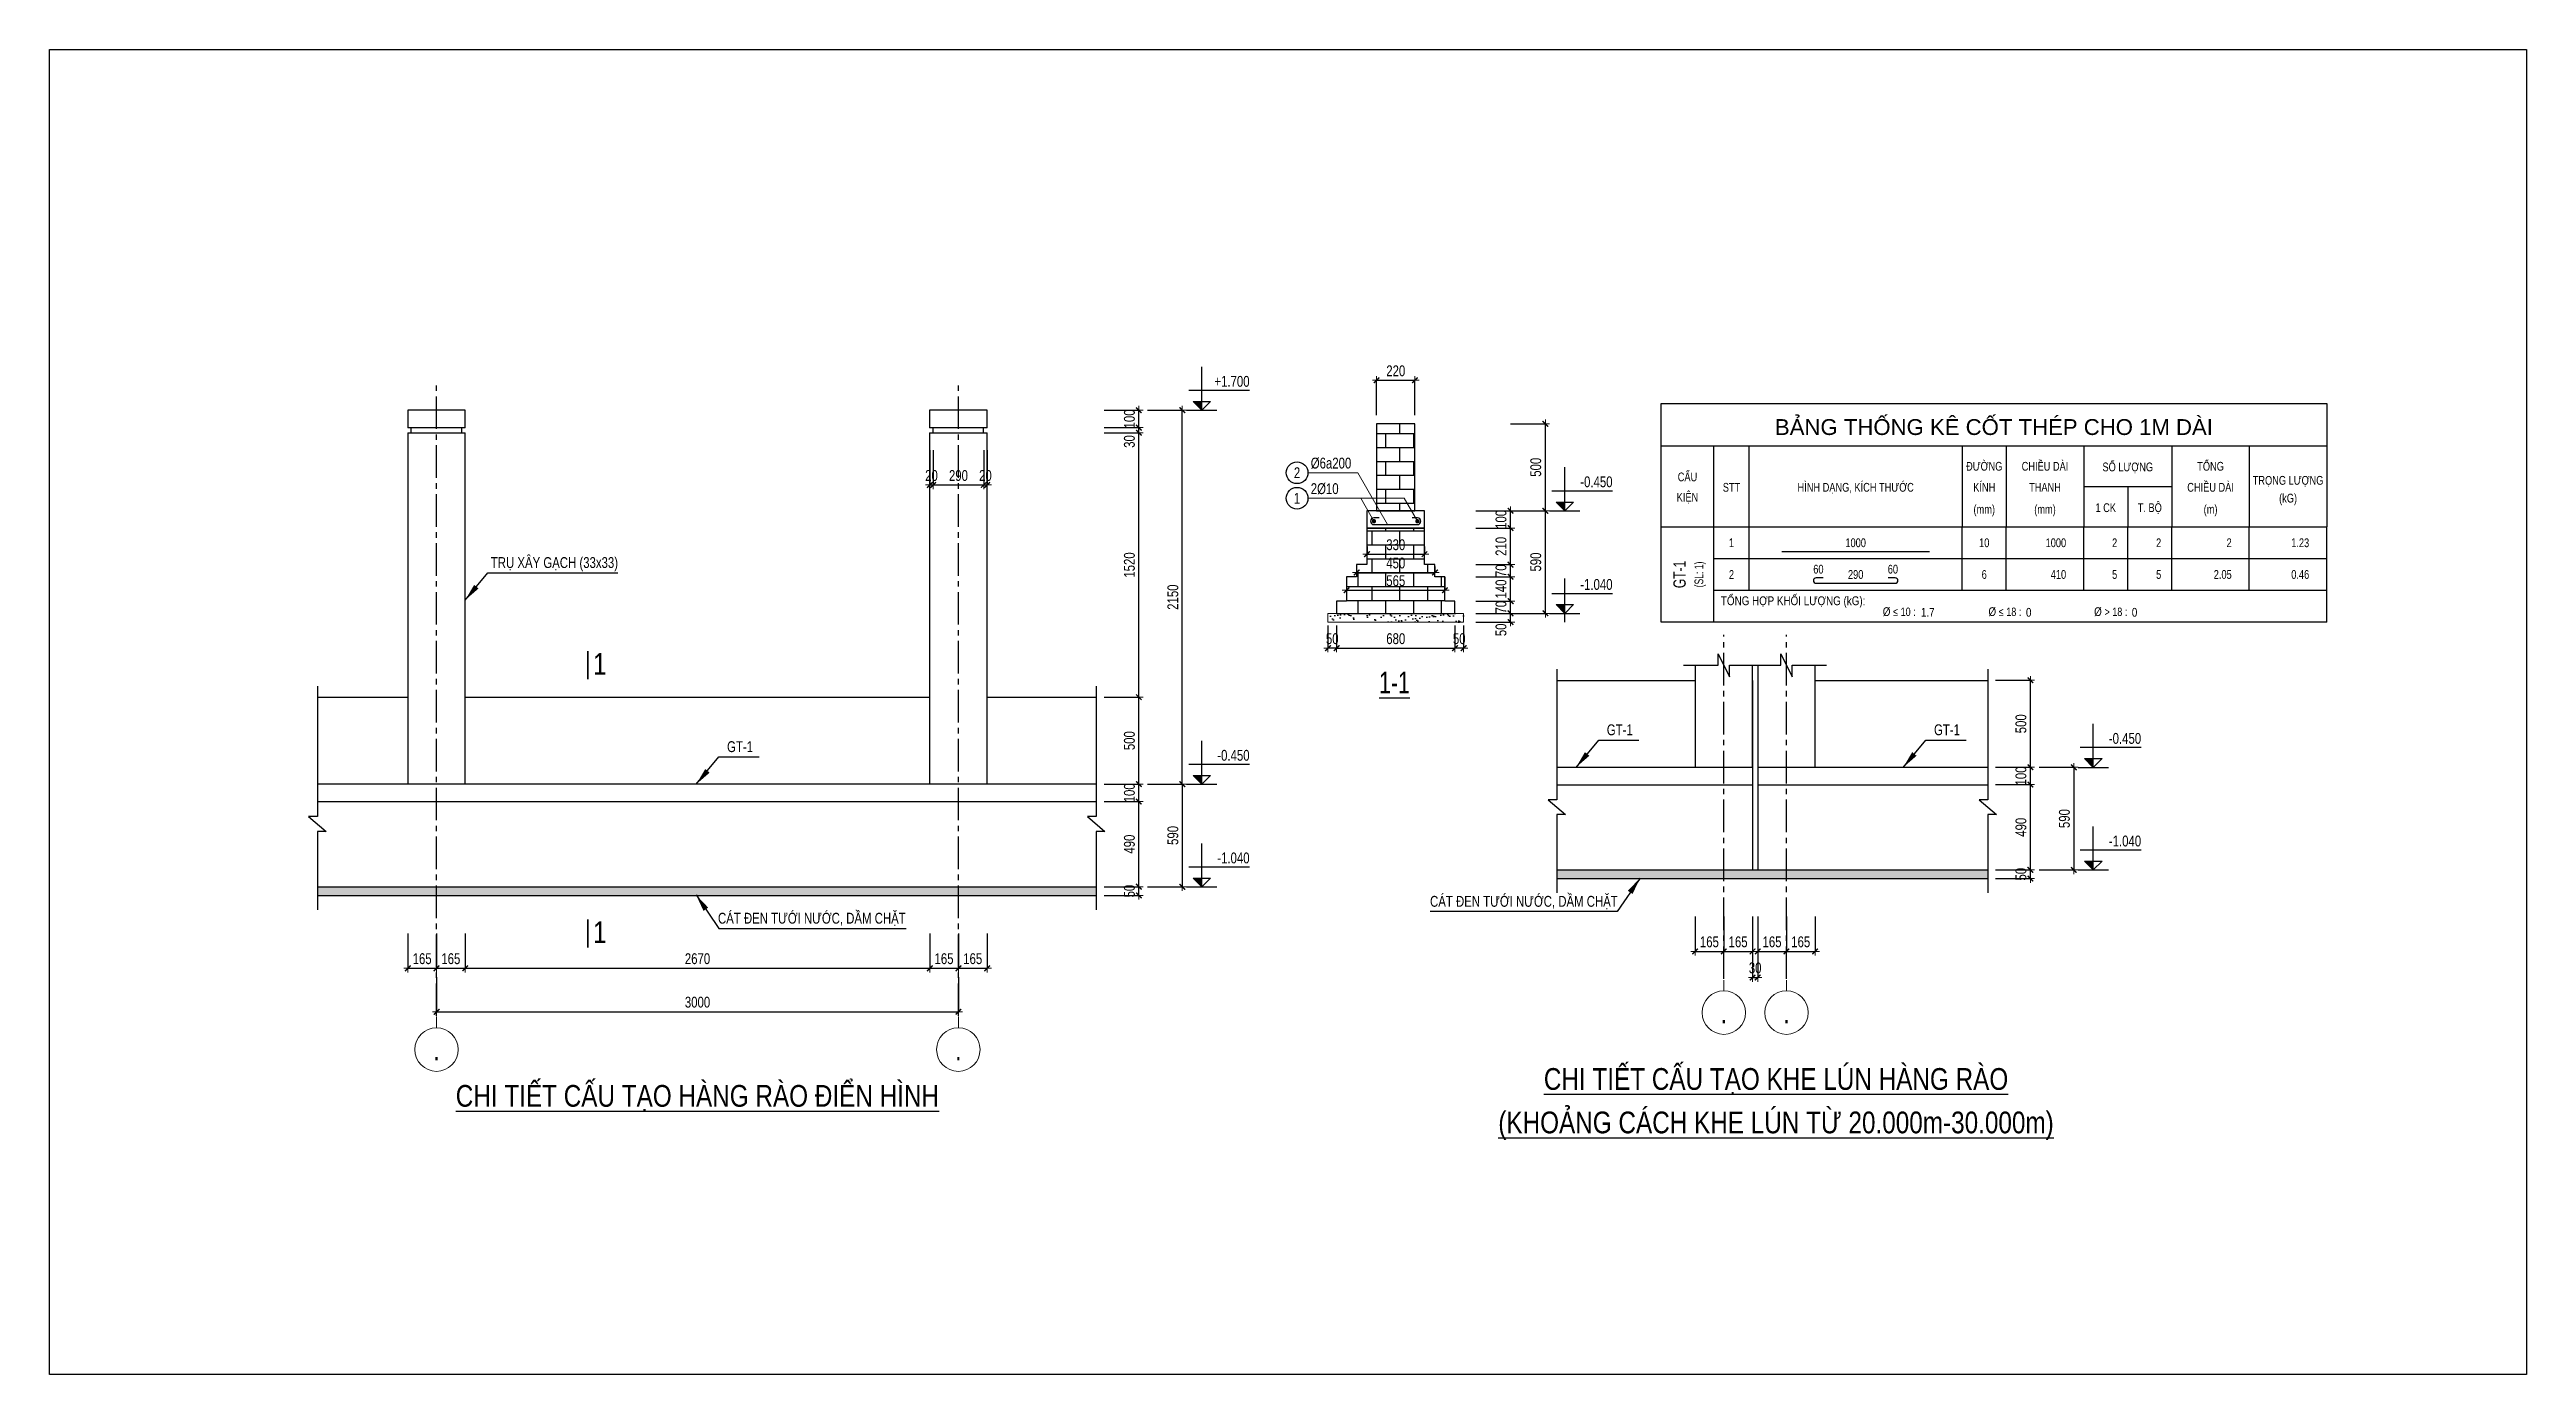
# Model space of a CAD drawing. Header units: millimetres. Extents: x 354914 to 384342, y 22525 to 116384.
# Drawn here: x 359896 to 374135, y 108766 to 116384 of the extents above; entities that cross this region are included whole.
import ezdxf
from ezdxf.enums import TextEntityAlignment as Align

# ---------------------------------------------------------------- set-up
doc = ezdxf.new("R2010")
doc.units = ezdxf.units.MM
doc.header["$LTSCALE"] = 250
doc.header["$MEASUREMENT"] = 0
doc.header["$PDMODE"] = 34
doc.header["$PDSIZE"] = 100
doc.linetypes.add('CENTER2', pattern=[1.125, 0.75, -0.125, 0.125, -0.125])
doc.layers.get('DEFPOINTS').update_dxf_attribs({"color": 6, "lineweight": 20})
for name, color, linetype in [('1', 1, 'Continuous'), ('CDC.01.AXIS', 160, 'CENTER2'), ('CDC.14.STEELNUM', 3, 'Continuous'), ('CDC_05.STEEL', 4, 'Continuous'), ('CDC_06.TEXT', 2, 'Continuous'), ('KCS_BORDER', 3, 'Continuous'), ('KCS_CHI', 1, 'Continuous'), ('KCS_DIM', 1, 'Continuous'), ('KCS_HATCH', 201, 'Continuous'), ('KCS_STEEL', 4, 'Continuous'), ('KCS_TEXT', 2, 'Continuous'), ('KCS_TEXT_SLCK', 3, 'Continuous'), ('KCS_TEXT_TCK', 4, 'Continuous'), ('KCS_TEXT_TK', 2, 'Continuous'), ('KCS_THONGKE', 5, 'Continuous')]:
    doc.layers.add(name, color=color, linetype=linetype)
for name, color, linetype, lineweight in [('CDC.02.DIM', 1, 'Continuous', 18), ('CDC.03.BORDER', 3, 'Continuous', 25), ('CDC.06.TEXT', 2, 'Continuous', 18), ('CDC.11.NOTE', 8, 'Continuous', 18), ('STEEL_NODE', 6, 'Continuous', 50)]:
    doc.layers.add(name, color=color, linetype=linetype, lineweight=lineweight)
doc.styles.add('1', font='arial.ttf', dxfattribs={"width": 0.75})
doc.styles.add('BIGTEXT', font='arial.ttf', dxfattribs={"width": 0.8})
doc.styles.add('KC_SMTEXT', font='arial.ttf', dxfattribs={"width": 0.7})
doc.styles.add('KCS_BIGTEXT', font='arial.ttf', dxfattribs={"width": 0.75})
doc.styles.add('KCS_SMTEXT', font='arial.ttf', dxfattribs={"width": 0.7})
doc.styles.add('romans', font='arial.ttf', dxfattribs={"width": 0.65})
doc.styles.add('SMTEXT', font='arial.ttf', dxfattribs={"width": 0.75})
doc.dimstyles.new('Copy of DX1', dxfattribs={"dimscale": 25, "dimtxt": 2.5, "dimasz": 0.008, "dimexe": 0, "dimexo": 0, "dimgap": 0.9, "dimtad": 1, "dimdec": 0, "dimzin": 13, "dimdsep": 46, "dimtxsty": '1', "dimblk1": 'CHEO', "dimblk2": 'CHEO', "dimsah": 1, "dimcen": 0, "dimclrd": 256, "dimclre": 256, "dimclrt": 3, "dimadec": 0, "dimazin": 0, "dimtfac": 1, "dimtdec": 0, "dimtix": 1, "dimtmove": 2, "dimatfit": 3, "dimfxl": 8, "dimfxlon": 1, "dimtolj": 1, "dimtzin": 13, "dimarcsym": 0})
doc.dimstyles.new('DX1', dxfattribs={"dimscale": 50, "dimtxt": 2.5, "dimasz": 0.008, "dimexe": 0, "dimexo": 0, "dimgap": 0.9, "dimtad": 1, "dimdec": 0, "dimzin": 13, "dimdsep": 46, "dimtxsty": '1', "dimblk1": 'CHEO', "dimblk2": 'CHEO', "dimsah": 1, "dimcen": 0, "dimclrd": 256, "dimclre": 256, "dimclrt": 3, "dimadec": 0, "dimazin": 0, "dimtfac": 1, "dimtdec": 0, "dimtix": 1, "dimtmove": 2, "dimatfit": 3, "dimfxl": 8, "dimfxlon": 1, "dimtolj": 1, "dimtzin": 13, "dimarcsym": 0})
pattern_1 = [(0, (203018.604, 85055.57), (0, 80), []), (90, (203018.604, 85055.57), (-80, 80), [80, -80])]

msp = doc.modelspace()

# ---------------------------------------------------------------- texts
at = {"layer": 'CDC.06.TEXT', "style": 'SMTEXT', "width": 0.75}
for s, p in [('TRỤ XÂY GẠCH (33x33)', (362798.5, 113402.7)), ('GT-1', (368922.8, 112441.2)), ('GT-1', (370803.8, 112441.2)), ('GT-1', (363865.5, 112344.1)), ('CÁT ĐEN TƯỚI NƯỚC, DẦM CHẶT', (368371.6, 111454.9)), ('CÁT ĐEN TƯỚI NƯỚC, DẦM CHẶT', (364278.2, 111357.8))]:
    msp.add_text(s, height=62.5, dxfattribs=at).set_placement(p, align=Align.CENTER)
at = {"layer": 'CDC.14.STEELNUM', "color": 2, "style": 'KC_SMTEXT', "width": 0.75}
for s, p in [('2', (367067.5, 113950.5)), ('1', (367067.5, 113803.5))]:
    msp.add_text(s, height=62.5, dxfattribs=at).set_placement(p, align=Align.MIDDLE_CENTER)
at = {"layer": 'CDC_06.TEXT', "linetype": 'ByBlock', "style": 'romans', "width": 0.75}
for s, p in [('%%C6a200', (367146.3, 113974.6)), ('2%%C10', (367146.3, 113827.7))]:
    msp.add_text(s, height=62.5, dxfattribs=at).set_placement(p)
at = {"layer": 'KCS_TEXT', "style": 'KCS_SMTEXT', "width": 0.75}
for s, p in [('+1.700', (366794.6, 114444.5)), ('-0.450', (368881.2, 113867)), ('-1.040', (368881.2, 113277)), ('-0.450', (366794.6, 112294.5)), ('-0.450', (371919.9, 112391.6)), ('-1.040', (371919.9, 111801.6)), ('-1.040', (366794.6, 111704.5))]:
    msp.add_text(s, height=62.5, dxfattribs=at).set_placement(p, align=Align.RIGHT)
at = {"layer": 'KCS_TEXT_SLCK', "style": 'KCS_SMTEXT', "width": 0.7}
msp.add_text('(SL: 1)', height=50.62, rotation=90, dxfattribs=at).set_placement((369403, 113365.6), align=Align.CENTER)
at = {"layer": 'KCS_TEXT_TCK', "style": 'KCS_SMTEXT', "width": 0.7}
msp.add_text('GT-1', height=70.88, rotation=90, dxfattribs=at).set_placement((369301.7, 113365.6), align=Align.CENTER)
at = {"layer": 'KCS_TEXT_TCK', "color": 4, "style": 'KCS_BIGTEXT', "width": 0.8}
for s, p in [('1', (363059.1, 112788.6)), ('1', (363059.1, 111245.8)), ('%%UCHI TIẾT CẤU TẠO KHE LÚN HÀNG RÀO', (369821, 110402.3)), ('%%UCHI TIẾT CẤU TẠO HÀNG RÀO ĐIỂN HÌNH', (363620.2, 110305.2)), ('%%U(KHOẢNG CÁCH KHE LÚN TỪ 20.000m-30.000m)', (369821, 110152.3))]:
    msp.add_text(s, height=125, dxfattribs=at).set_placement(p, align=Align.CENTER)
at = {"layer": 'KCS_TEXT_TCK', "color": 4, "ltscale": 3, "style": 'KCS_SMTEXT', "width": 0.7}
msp.add_text('%%U1-1', height=125, dxfattribs=at).set_placement((367627.5, 112682.1), align=Align.CENTER)
at = {"layer": 'KCS_TEXT_TK', "color": 4, "style": 'KCS_BIGTEXT'}
msp.add_text('BẢNG THỐNG KÊ CỐT THÉP CHO 1M DÀI', height=91.125, dxfattribs=at).set_placement((371073.6, 114226.2), align=Align.MIDDLE)
at = {"layer": 'KCS_TEXT_TK', "style": 'KCS_SMTEXT', "width": 0.75}
for s, height, p in [('CẤU', 50.62, (369311.9, 113901)), ('ĐƯỜNG', 50.62, (371017.9, 113962.2)), ('CHIỀU DÀI', 50.62, (371367.2, 113962.2)), ('SỐ LƯỢNG', 50.62, (371843.1, 113958.4)), ('TỔNG', 50.62, (372319, 113962.2)), ('TRỌNG LƯỢNG', 50.625, (372764.5, 113881.3)), ('KIỆN', 50.62, (369311.9, 113784)), ('STT', 50.62, (369565, 113841.3)), ('HÌNH DẠNG, KÍCH THƯỚC', 50.625, (370278.8, 113841.3)), ('KÍNH', 50.62, (371017.9, 113841.3)), ('THANH', 50.62, (371367.2, 113841.3)), ('1 CK', 50.62, (371716.5, 113724.3)), ('T. BỘ', 50.62, (371969.7, 113724.3)), ('CHIỀU DÀI', 50.62, (372319, 113841.3)), ('(kG)', 50.62, (372764.5, 113779.1)), ('(mm)', 50.62, (371017.9, 113715)), ('(mm)', 50.62, (371367.2, 113715)), ('(m)', 50.62, (372319, 113715))]:
    msp.add_text(s, height=height, dxfattribs=at).set_placement(p, align=Align.CENTER)

# ---------------------------------------------------------------- blocks, each defined once
blk = doc.blocks.new('CHEO')
at = {"layer": 'CDC.02.DIM'}
for points in [[(0, 120.96), (0, -120.96)], [(-120.96, 0), (120.96, 0)]]:
    blk.add_lwpolyline(points, dxfattribs=at)
at = {"layer": 'CDC.02.DIM', "const_width": 40}
blk.add_lwpolyline([(80.48, 80.35), (-80.4, -80.52)], dxfattribs=at)
blk = doc.blocks.new('*D365')
at = {"layer": 'DEFPOINTS', "color": 0, "transparency": 16777216}
for p in [(361956, 112160), (362121, 111987), (362121, 111101)]:
    blk.add_point(p, dxfattribs=at)
at = {"layer": 'KCS_DIM', "lineweight": -2, "transparency": 16777216}
for p, q in [((361956, 111301), (361956, 111101)), ((362121, 111301), (362121, 111101)), ((361956, 111101), (362120, 111101))]:
    blk.add_line(p, q, dxfattribs=at)
at = {"layer": 'KCS_DIM', "lineweight": -2, "transparency": 16777216, "xscale": 0.2, "yscale": 0.2, "zscale": 0.2, "rotation": 180}
blk.add_blockref('CHEO', (361956, 111101), dxfattribs=at)
at = {"layer": 'KCS_DIM', "lineweight": -2, "transparency": 16777216, "xscale": 0.2, "yscale": 0.2, "zscale": 0.2}
blk.add_blockref('CHEO', (362121, 111101), dxfattribs=at)
at = {"layer": 'KCS_DIM', "color": 3, "transparency": 16777216, "insert": (362038, 111156), "char_height": 62.5, "attachment_point": 5, "style": '1'}
blk.add_mtext('\\A1;165', dxfattribs=at)
blk = doc.blocks.new('*D366')
at = {"layer": 'DEFPOINTS', "color": 0, "transparency": 16777216}
for p in [(362286, 112279), (362121, 111987), (362286, 111101)]:
    blk.add_point(p, dxfattribs=at)
at = {"layer": 'KCS_DIM', "lineweight": -2, "transparency": 16777216}
for p, q in [((362121, 111301), (362121, 111101)), ((362286, 111301), (362286, 111101)), ((362121, 111101), (362285, 111101))]:
    blk.add_line(p, q, dxfattribs=at)
at = {"layer": 'KCS_DIM', "lineweight": -2, "transparency": 16777216, "xscale": 0.2, "yscale": 0.2, "zscale": 0.2, "rotation": 180}
blk.add_blockref('CHEO', (362121, 111101), dxfattribs=at)
at = {"layer": 'KCS_DIM', "lineweight": -2, "transparency": 16777216, "xscale": 0.2, "yscale": 0.2, "zscale": 0.2}
blk.add_blockref('CHEO', (362286, 111101), dxfattribs=at)
at = {"layer": 'KCS_DIM', "color": 3, "transparency": 16777216, "insert": (362203, 111156), "char_height": 62.5, "attachment_point": 5, "style": '1'}
blk.add_mtext('\\A1;165', dxfattribs=at)
blk = doc.blocks.new('*D367')
at = {"layer": 'DEFPOINTS', "color": 0, "transparency": 16777216}
for p in [(362286, 112279), (364956, 112339), (364956, 111101)]:
    blk.add_point(p, dxfattribs=at)
at = {"layer": 'KCS_DIM', "lineweight": -2, "transparency": 16777216}
for p, q in [((362286, 111301), (362286, 111101)), ((364956, 111301), (364956, 111101)), ((362286, 111101), (364955, 111101))]:
    blk.add_line(p, q, dxfattribs=at)
at = {"layer": 'KCS_DIM', "lineweight": -2, "transparency": 16777216, "xscale": 0.2, "yscale": 0.2, "zscale": 0.2, "rotation": 180}
blk.add_blockref('CHEO', (362286, 111101), dxfattribs=at)
at = {"layer": 'KCS_DIM', "lineweight": -2, "transparency": 16777216, "xscale": 0.2, "yscale": 0.2, "zscale": 0.2}
blk.add_blockref('CHEO', (364956, 111101), dxfattribs=at)
at = {"layer": 'KCS_DIM', "color": 3, "transparency": 16777216, "insert": (363621, 111156), "char_height": 62.5, "attachment_point": 5, "style": '1'}
blk.add_mtext('\\A1;2670', dxfattribs=at)
blk = doc.blocks.new('*D368')
at = {"layer": 'DEFPOINTS', "color": 0, "transparency": 16777216}
for p in [(364956, 112339), (365121, 112339), (365121, 111101)]:
    blk.add_point(p, dxfattribs=at)
at = {"layer": 'KCS_DIM', "lineweight": -2, "transparency": 16777216}
for p, q in [((364956, 111301), (364956, 111101)), ((365121, 111301), (365121, 111101)), ((364956, 111101), (365120, 111101))]:
    blk.add_line(p, q, dxfattribs=at)
at = {"layer": 'KCS_DIM', "lineweight": -2, "transparency": 16777216, "xscale": 0.2, "yscale": 0.2, "zscale": 0.2, "rotation": 180}
blk.add_blockref('CHEO', (364956, 111101), dxfattribs=at)
at = {"layer": 'KCS_DIM', "lineweight": -2, "transparency": 16777216, "xscale": 0.2, "yscale": 0.2, "zscale": 0.2}
blk.add_blockref('CHEO', (365121, 111101), dxfattribs=at)
at = {"layer": 'KCS_DIM', "color": 3, "transparency": 16777216, "insert": (365038, 111156), "char_height": 62.5, "attachment_point": 5, "style": '1'}
blk.add_mtext('\\A1;165', dxfattribs=at)
blk = doc.blocks.new('*D369')
at = {"layer": 'DEFPOINTS', "color": 0, "transparency": 16777216}
for p in [(365121, 112339), (365286, 112339), (365286, 111101)]:
    blk.add_point(p, dxfattribs=at)
at = {"layer": 'KCS_DIM', "lineweight": -2, "transparency": 16777216}
for p, q in [((365121, 111301), (365121, 111101)), ((365286, 111301), (365286, 111101)), ((365121, 111101), (365285, 111101))]:
    blk.add_line(p, q, dxfattribs=at)
at = {"layer": 'KCS_DIM', "lineweight": -2, "transparency": 16777216, "xscale": 0.2, "yscale": 0.2, "zscale": 0.2, "rotation": 180}
blk.add_blockref('CHEO', (365121, 111101), dxfattribs=at)
at = {"layer": 'KCS_DIM', "lineweight": -2, "transparency": 16777216, "xscale": 0.2, "yscale": 0.2, "zscale": 0.2}
blk.add_blockref('CHEO', (365286, 111101), dxfattribs=at)
at = {"layer": 'KCS_DIM', "color": 3, "transparency": 16777216, "insert": (365203, 111156), "char_height": 62.5, "attachment_point": 5, "style": '1'}
blk.add_mtext('\\A1;165', dxfattribs=at)
blk = doc.blocks.new('*D370')
at = {"layer": 'DEFPOINTS', "color": 0, "transparency": 16777216}
for p in [(362121, 111051), (365121, 111051), (365121, 110851)]:
    blk.add_point(p, dxfattribs=at)
at = {"layer": 'KCS_DIM', "lineweight": -2, "transparency": 16777216}
for p, q in [((362121, 111051), (362121, 110851)), ((365121, 111051), (365121, 110851)), ((362121, 110851), (365120, 110851))]:
    blk.add_line(p, q, dxfattribs=at)
at = {"layer": 'KCS_DIM', "lineweight": -2, "transparency": 16777216, "xscale": 0.2, "yscale": 0.2, "zscale": 0.2, "rotation": 180}
blk.add_blockref('CHEO', (362121, 110851), dxfattribs=at)
at = {"layer": 'KCS_DIM', "lineweight": -2, "transparency": 16777216, "xscale": 0.2, "yscale": 0.2, "zscale": 0.2}
blk.add_blockref('CHEO', (365121, 110851), dxfattribs=at)
at = {"layer": 'KCS_DIM', "color": 3, "transparency": 16777216, "insert": (363621, 110906), "char_height": 62.5, "attachment_point": 5, "style": '1'}
blk.add_mtext('\\A1;3000', dxfattribs=at)
blk = doc.blocks.new('*D371')
at = {"layer": 'DEFPOINTS', "color": 0, "transparency": 16777216}
for p in [(365814, 111570), (365814, 111520), (366158, 111570)]:
    blk.add_point(p, dxfattribs=at)
at = {"layer": 'KCS_DIM', "lineweight": -2, "transparency": 16777216}
for p, q in [((365958, 111570), (366158, 111570)), ((365958, 111520), (366158, 111520)), ((366158, 111570), (366158, 111570)), ((366158, 111520), (366158, 111570)), ((366158, 111519), (366158, 111519))]:
    blk.add_line(p, q, dxfattribs=at)
at = {"layer": 'KCS_DIM', "lineweight": -2, "transparency": 16777216, "xscale": 0.2, "yscale": 0.2, "zscale": 0.2}
for p, rotation in [((366158, 111570), 270), ((366158, 111520), 90)]:
    blk.add_blockref('CHEO', p, dxfattribs=dict(at, rotation=rotation))
at = {"layer": 'KCS_DIM', "color": 3, "transparency": 16777216, "insert": (366104, 111545), "char_height": 62.5, "attachment_point": 5, "rotation": 90, "style": '1'}
blk.add_mtext('\\A1;50', dxfattribs=at)
blk = doc.blocks.new('*D372')
at = {"layer": 'DEFPOINTS', "color": 0, "transparency": 16777216}
for p in [(365729, 112060), (366158, 112060), (365814, 111570)]:
    blk.add_point(p, dxfattribs=at)
at = {"layer": 'KCS_DIM', "lineweight": -2, "transparency": 16777216}
for p, q in [((365958, 112060), (366158, 112060)), ((366158, 111570), (366158, 112059)), ((365958, 111570), (366158, 111570))]:
    blk.add_line(p, q, dxfattribs=at)
at = {"layer": 'KCS_DIM', "lineweight": -2, "transparency": 16777216, "xscale": 0.2, "yscale": 0.2, "zscale": 0.2}
for p, rotation in [((366158, 112060), 90), ((366158, 111570), 270)]:
    blk.add_blockref('CHEO', p, dxfattribs=dict(at, rotation=rotation))
at = {"layer": 'KCS_DIM', "color": 3, "transparency": 16777216, "insert": (366104, 111815), "char_height": 62.5, "attachment_point": 5, "rotation": 90, "style": '1'}
blk.add_mtext('\\A1;490', dxfattribs=at)
blk = doc.blocks.new('*D373')
at = {"layer": 'DEFPOINTS', "color": 0, "transparency": 16777216}
for p in [(365729, 112160), (366158, 112160), (365729, 112060)]:
    blk.add_point(p, dxfattribs=at)
at = {"layer": 'KCS_DIM', "lineweight": -2, "transparency": 16777216}
for p, q in [((365958, 112160), (366158, 112160)), ((366158, 112160), (366158, 112160)), ((366158, 112060), (366158, 112160)), ((365958, 112060), (366158, 112060)), ((366158, 112059), (366158, 112059))]:
    blk.add_line(p, q, dxfattribs=at)
at = {"layer": 'KCS_DIM', "lineweight": -2, "transparency": 16777216, "xscale": 0.2, "yscale": 0.2, "zscale": 0.2}
for p, rotation in [((366158, 112160), 270), ((366158, 112060), 90)]:
    blk.add_blockref('CHEO', p, dxfattribs=dict(at, rotation=rotation))
at = {"layer": 'KCS_DIM', "color": 3, "transparency": 16777216, "insert": (366104, 112110), "char_height": 62.5, "attachment_point": 5, "rotation": 90, "style": '1'}
blk.add_mtext('\\A1;100', dxfattribs=at)
blk = doc.blocks.new('*D374')
at = {"layer": 'DEFPOINTS', "color": 0, "transparency": 16777216}
for p in [(365807, 112660), (366158, 112660), (365729, 112160)]:
    blk.add_point(p, dxfattribs=at)
at = {"layer": 'KCS_DIM', "lineweight": -2, "transparency": 16777216}
for p, q in [((365958, 112660), (366158, 112660)), ((366158, 112160), (366158, 112659)), ((365958, 112160), (366158, 112160))]:
    blk.add_line(p, q, dxfattribs=at)
at = {"layer": 'KCS_DIM', "lineweight": -2, "transparency": 16777216, "xscale": 0.2, "yscale": 0.2, "zscale": 0.2}
for p, rotation in [((366158, 112660), 90), ((366158, 112160), 270)]:
    blk.add_blockref('CHEO', p, dxfattribs=dict(at, rotation=rotation))
at = {"layer": 'KCS_DIM', "color": 3, "transparency": 16777216, "insert": (366104, 112410), "char_height": 62.5, "attachment_point": 5, "rotation": 90, "style": '1'}
blk.add_mtext('\\A1;500', dxfattribs=at)
blk = doc.blocks.new('*D375')
at = {"layer": 'DEFPOINTS', "color": 0, "transparency": 16777216}
for p in [(365286, 114180), (366158, 114180), (365807, 112660)]:
    blk.add_point(p, dxfattribs=at)
at = {"layer": 'KCS_DIM', "lineweight": -2, "transparency": 16777216}
for p, q in [((365958, 114180), (366158, 114180)), ((366158, 112660), (366158, 114179)), ((365958, 112660), (366158, 112660))]:
    blk.add_line(p, q, dxfattribs=at)
at = {"layer": 'KCS_DIM', "lineweight": -2, "transparency": 16777216, "xscale": 0.2, "yscale": 0.2, "zscale": 0.2}
for p, rotation in [((366158, 114180), 90), ((366158, 112660), 270)]:
    blk.add_blockref('CHEO', p, dxfattribs=dict(at, rotation=rotation))
at = {"layer": 'KCS_DIM', "color": 3, "transparency": 16777216, "insert": (366104, 113420), "char_height": 62.5, "attachment_point": 5, "rotation": 90, "style": '1'}
blk.add_mtext('\\A1;1520', dxfattribs=at)
blk = doc.blocks.new('*D376')
at = {"layer": 'DEFPOINTS', "color": 0, "transparency": 16777216}
for p in [(365286, 114210), (366158, 114210), (365286, 114180)]:
    blk.add_point(p, dxfattribs=at)
at = {"layer": 'KCS_DIM', "lineweight": -2, "transparency": 16777216}
for p, q in [((365958, 114210), (366158, 114210)), ((366158, 114210), (366158, 114210)), ((366158, 114180), (366158, 114210)), ((365958, 114180), (366158, 114180)), ((366158, 114179), (366158, 114179))]:
    blk.add_line(p, q, dxfattribs=at)
at = {"layer": 'KCS_DIM', "lineweight": -2, "transparency": 16777216, "xscale": 0.2, "yscale": 0.2, "zscale": 0.2}
for p, rotation in [((366158, 114210), 270), ((366158, 114180), 90)]:
    blk.add_blockref('CHEO', p, dxfattribs=dict(at, rotation=rotation))
at = {"layer": 'KCS_DIM', "color": 3, "transparency": 16777216, "insert": (366104, 114130), "char_height": 62.5, "attachment_point": 5, "rotation": 90, "style": '1'}
blk.add_mtext('\\A1;30', dxfattribs=at)
blk = doc.blocks.new('*D377')
at = {"layer": 'DEFPOINTS', "color": 0, "transparency": 16777216}
for p in [(365286, 114310), (365286, 114210), (366158, 114310)]:
    blk.add_point(p, dxfattribs=at)
at = {"layer": 'KCS_DIM', "lineweight": -2, "transparency": 16777216}
for p, q in [((365958, 114310), (366158, 114310)), ((365958, 114210), (366158, 114210)), ((366158, 114310), (366158, 114310)), ((366158, 114210), (366158, 114310)), ((366158, 114209), (366158, 114209))]:
    blk.add_line(p, q, dxfattribs=at)
at = {"layer": 'KCS_DIM', "lineweight": -2, "transparency": 16777216, "xscale": 0.2, "yscale": 0.2, "zscale": 0.2}
for p, rotation in [((366158, 114310), 270), ((366158, 114210), 90)]:
    blk.add_blockref('CHEO', p, dxfattribs=dict(at, rotation=rotation))
at = {"layer": 'KCS_DIM', "color": 3, "transparency": 16777216, "insert": (366104, 114260), "char_height": 62.5, "attachment_point": 5, "rotation": 90, "style": '1'}
blk.add_mtext('\\A1;100', dxfattribs=at)
blk = doc.blocks.new('*D378')
at = {"layer": 'DEFPOINTS', "color": 0, "transparency": 16777216}
for p in [(365958, 114310), (366408, 114310), (365913, 112160)]:
    blk.add_point(p, dxfattribs=at)
at = {"layer": 'KCS_DIM', "lineweight": -2, "transparency": 16777216}
for p, q in [((366208, 114310), (366408, 114310)), ((366408, 112160), (366408, 114309)), ((366208, 112160), (366408, 112160))]:
    blk.add_line(p, q, dxfattribs=at)
at = {"layer": 'KCS_DIM', "lineweight": -2, "transparency": 16777216, "xscale": 0.2, "yscale": 0.2, "zscale": 0.2}
for p, rotation in [((366408, 114310), 90), ((366408, 112160), 270)]:
    blk.add_blockref('CHEO', p, dxfattribs=dict(at, rotation=rotation))
at = {"layer": 'KCS_DIM', "color": 3, "transparency": 16777216, "insert": (366354, 113235), "char_height": 62.5, "attachment_point": 5, "rotation": 90, "style": '1'}
blk.add_mtext('\\A1;2150', dxfattribs=at)
blk = doc.blocks.new('*D379')
at = {"layer": 'DEFPOINTS', "color": 0, "transparency": 16777216}
for p in [(365918, 112160), (365918, 111570), (366408, 111570)]:
    blk.add_point(p, dxfattribs=at)
at = {"layer": 'KCS_DIM', "lineweight": -2, "transparency": 16777216}
for p, q in [((366208, 112160), (366408, 112160)), ((366408, 112159), (366408, 111570)), ((366208, 111570), (366408, 111570))]:
    blk.add_line(p, q, dxfattribs=at)
at = {"layer": 'KCS_DIM', "lineweight": -2, "transparency": 16777216, "xscale": 0.2, "yscale": 0.2, "zscale": 0.2}
for p, rotation in [((366408, 112160), 90), ((366408, 111570), 270)]:
    blk.add_blockref('CHEO', p, dxfattribs=dict(at, rotation=rotation))
at = {"layer": 'KCS_DIM', "color": 3, "transparency": 16777216, "insert": (366354, 111865), "char_height": 62.5, "attachment_point": 5, "rotation": 90, "style": '1'}
blk.add_mtext('\\A1;590', dxfattribs=at)
blk = doc.blocks.new('*D380')
at = {"layer": 'DEFPOINTS', "color": 0, "transparency": 16777216}
for p in [(364956, 114180), (364976, 114180), (364976, 113880)]:
    blk.add_point(p, dxfattribs=at)
at = {"layer": 'KCS_DIM', "lineweight": -2, "transparency": 16777216}
for p, q in [((364956, 114080), (364956, 113880)), ((364976, 114080), (364976, 113880)), ((364955, 113880), (364955, 113880)), ((364956, 113880), (364976, 113880)), ((364976, 113880), (364976, 113880))]:
    blk.add_line(p, q, dxfattribs=at)
at = {"layer": 'KCS_DIM', "lineweight": -2, "transparency": 16777216, "xscale": 0.2, "yscale": 0.2, "zscale": 0.2}
blk.add_blockref('CHEO', (364956, 113880), dxfattribs=at)
at = {"layer": 'KCS_DIM', "lineweight": -2, "transparency": 16777216, "xscale": 0.2, "yscale": 0.2, "zscale": 0.2, "rotation": 180}
blk.add_blockref('CHEO', (364976, 113880), dxfattribs=at)
at = {"layer": 'KCS_DIM', "color": 3, "transparency": 16777216, "insert": (364966, 113934), "char_height": 62.5, "attachment_point": 5, "style": '1'}
blk.add_mtext('\\A1;20', dxfattribs=at)
blk = doc.blocks.new('*D381')
at = {"layer": 'DEFPOINTS', "color": 0, "transparency": 16777216}
for p in [(365266, 114210), (364976, 114180), (365266, 113880)]:
    blk.add_point(p, dxfattribs=at)
at = {"layer": 'KCS_DIM', "lineweight": -2, "transparency": 16777216}
for p, q in [((364976, 114080), (364976, 113880)), ((365266, 114080), (365266, 113880)), ((364976, 113880), (365265, 113880))]:
    blk.add_line(p, q, dxfattribs=at)
at = {"layer": 'KCS_DIM', "lineweight": -2, "transparency": 16777216, "xscale": 0.2, "yscale": 0.2, "zscale": 0.2, "rotation": 180}
blk.add_blockref('CHEO', (364976, 113880), dxfattribs=at)
at = {"layer": 'KCS_DIM', "lineweight": -2, "transparency": 16777216, "xscale": 0.2, "yscale": 0.2, "zscale": 0.2}
blk.add_blockref('CHEO', (365266, 113880), dxfattribs=at)
at = {"layer": 'KCS_DIM', "color": 3, "transparency": 16777216, "insert": (365121, 113934), "char_height": 62.5, "attachment_point": 5, "style": '1'}
blk.add_mtext('\\A1;290', dxfattribs=at)
blk = doc.blocks.new('*D382')
at = {"layer": 'DEFPOINTS', "color": 0, "transparency": 16777216}
for p in [(365266, 114210), (365286, 114180), (365286, 113880)]:
    blk.add_point(p, dxfattribs=at)
at = {"layer": 'KCS_DIM', "lineweight": -2, "transparency": 16777216}
for p, q in [((365266, 114080), (365266, 113880)), ((365286, 114080), (365286, 113880)), ((365265, 113880), (365265, 113880)), ((365266, 113880), (365286, 113880)), ((365286, 113880), (365286, 113880))]:
    blk.add_line(p, q, dxfattribs=at)
at = {"layer": 'KCS_DIM', "lineweight": -2, "transparency": 16777216, "xscale": 0.2, "yscale": 0.2, "zscale": 0.2}
blk.add_blockref('CHEO', (365266, 113880), dxfattribs=at)
at = {"layer": 'KCS_DIM', "lineweight": -2, "transparency": 16777216, "xscale": 0.2, "yscale": 0.2, "zscale": 0.2, "rotation": 180}
blk.add_blockref('CHEO', (365286, 113880), dxfattribs=at)
at = {"layer": 'KCS_DIM', "color": 3, "transparency": 16777216, "insert": (365276, 113934), "char_height": 62.5, "attachment_point": 5, "style": '1'}
blk.add_mtext('\\A1;20', dxfattribs=at)
blk = doc.blocks.new('COS_CD')
at = {"layer": 'KCS_HATCH'}
blk.add_hatch(color=256, dxfattribs=at).paths.add_polyline_path([(37.5, 50), (87.5, 0), (87.5, 50)])
at = {"layer": 'KCS_CHI'}
for p, q in [((0, 0), (175, 0)), ((37.5, 50), (137.5, 50)), ((87.5, 0), (37.5, 50)), ((87.5, 0), (87.5, 50)), ((87.5, 0), (137.5, 50))]:
    blk.add_line(p, q, dxfattribs=at)
blk = doc.blocks.new('*D383')
at = {"layer": 'DEFPOINTS', "color": 0, "transparency": 16777216}
for p in [(367470, 113527), (367800, 113527), (367800, 113482)]:
    blk.add_point(p, dxfattribs=at)
at = {"layer": 'KCS_DIM', "lineweight": -2, "transparency": 16777216}
for p, q in [((367470, 113527), (367470, 113482)), ((367800, 113527), (367800, 113482)), ((367470, 113482), (367799, 113482))]:
    blk.add_line(p, q, dxfattribs=at)
at = {"layer": 'KCS_DIM', "lineweight": -2, "transparency": 16777216, "xscale": 0.2, "yscale": 0.2, "zscale": 0.2, "rotation": 180}
blk.add_blockref('CHEO', (367470, 113482), dxfattribs=at)
at = {"layer": 'KCS_DIM', "lineweight": -2, "transparency": 16777216, "xscale": 0.2, "yscale": 0.2, "zscale": 0.2}
blk.add_blockref('CHEO', (367800, 113482), dxfattribs=at)
at = {"layer": 'KCS_DIM', "color": 3, "transparency": 16777216, "insert": (367635, 113536), "char_height": 62.5, "attachment_point": 5, "style": '1'}
blk.add_mtext('\\A1;330', dxfattribs=at)
blk = doc.blocks.new('*D384')
at = {"layer": 'DEFPOINTS', "color": 0, "transparency": 16777216}
for p in [(367410, 113412), (367860, 113412), (367860, 113377)]:
    blk.add_point(p, dxfattribs=at)
at = {"layer": 'KCS_DIM', "lineweight": -2, "transparency": 16777216}
for p, q in [((367410, 113412), (367410, 113377)), ((367410, 113377), (367859, 113377)), ((367860, 113412), (367860, 113377))]:
    blk.add_line(p, q, dxfattribs=at)
at = {"layer": 'KCS_DIM', "lineweight": -2, "transparency": 16777216, "xscale": 0.2, "yscale": 0.2, "zscale": 0.2, "rotation": 180}
blk.add_blockref('CHEO', (367410, 113377), dxfattribs=at)
at = {"layer": 'KCS_DIM', "lineweight": -2, "transparency": 16777216, "xscale": 0.2, "yscale": 0.2, "zscale": 0.2}
blk.add_blockref('CHEO', (367860, 113377), dxfattribs=at)
at = {"layer": 'KCS_DIM', "color": 3, "transparency": 16777216, "insert": (367635, 113431), "char_height": 62.5, "attachment_point": 5, "style": '1'}
blk.add_mtext('\\A1;450', dxfattribs=at)
blk = doc.blocks.new('*D385')
at = {"layer": 'DEFPOINTS', "color": 0, "transparency": 16777216}
for p in [(367352, 113352), (367917, 113352), (367917, 113275)]:
    blk.add_point(p, dxfattribs=at)
at = {"layer": 'KCS_DIM', "lineweight": -2, "transparency": 16777216}
for p, q in [((367352, 113352), (367352, 113275)), ((367917, 113352), (367917, 113275)), ((367352, 113275), (367917, 113275))]:
    blk.add_line(p, q, dxfattribs=at)
at = {"layer": 'KCS_DIM', "lineweight": -2, "transparency": 16777216, "xscale": 0.2, "yscale": 0.2, "zscale": 0.2, "rotation": 180}
blk.add_blockref('CHEO', (367352, 113275), dxfattribs=at)
at = {"layer": 'KCS_DIM', "lineweight": -2, "transparency": 16777216, "xscale": 0.2, "yscale": 0.2, "zscale": 0.2}
blk.add_blockref('CHEO', (367917, 113275), dxfattribs=at)
at = {"layer": 'KCS_DIM', "color": 3, "transparency": 16777216, "insert": (367635, 113329), "char_height": 62.5, "attachment_point": 5, "style": '1'}
blk.add_mtext('\\A1;565', dxfattribs=at)
blk = doc.blocks.new('*D386')
at = {"layer": 'DEFPOINTS', "color": 0, "transparency": 16777216}
for p in [(367295, 113073), (367975, 113073), (367975, 112942)]:
    blk.add_point(p, dxfattribs=at)
at = {"layer": 'KCS_DIM', "lineweight": -2, "transparency": 16777216}
for p, q in [((367295, 113073), (367295, 112942)), ((367975, 113073), (367975, 112942)), ((367295, 112942), (367974, 112942))]:
    blk.add_line(p, q, dxfattribs=at)
at = {"layer": 'KCS_DIM', "lineweight": -2, "transparency": 16777216, "xscale": 0.2, "yscale": 0.2, "zscale": 0.2, "rotation": 180}
blk.add_blockref('CHEO', (367295, 112942), dxfattribs=at)
at = {"layer": 'KCS_DIM', "lineweight": -2, "transparency": 16777216, "xscale": 0.2, "yscale": 0.2, "zscale": 0.2}
blk.add_blockref('CHEO', (367975, 112942), dxfattribs=at)
at = {"layer": 'KCS_DIM', "color": 3, "transparency": 16777216, "insert": (367635, 112996), "char_height": 62.5, "attachment_point": 5, "style": '1'}
blk.add_mtext('\\A1;680', dxfattribs=at)
blk = doc.blocks.new('*D387')
at = {"layer": 'DEFPOINTS', "color": 0, "transparency": 16777216}
for p in [(367975, 113073), (368025, 113073), (367975, 112942)]:
    blk.add_point(p, dxfattribs=at)
at = {"layer": 'KCS_DIM', "lineweight": -2, "transparency": 16777216}
for p, q in [((367975, 113073), (367975, 112942)), ((368025, 113073), (368025, 112942)), ((367974, 112942), (367974, 112942)), ((368025, 112942), (367975, 112942)), ((368025, 112942), (368025, 112942))]:
    blk.add_line(p, q, dxfattribs=at)
at = {"layer": 'KCS_DIM', "lineweight": -2, "transparency": 16777216, "xscale": 0.2, "yscale": 0.2, "zscale": 0.2}
blk.add_blockref('CHEO', (367975, 112942), dxfattribs=at)
at = {"layer": 'KCS_DIM', "lineweight": -2, "transparency": 16777216, "xscale": 0.2, "yscale": 0.2, "zscale": 0.2, "rotation": 180}
blk.add_blockref('CHEO', (368025, 112942), dxfattribs=at)
at = {"layer": 'KCS_DIM', "color": 3, "transparency": 16777216, "insert": (368000, 112996), "char_height": 62.5, "attachment_point": 5, "style": '1'}
blk.add_mtext('\\A1;50', dxfattribs=at)
blk = doc.blocks.new('*D388')
at = {"layer": 'DEFPOINTS', "color": 0, "transparency": 16777216}
for p in [(367245, 113073), (367295, 113073), (367245, 112942)]:
    blk.add_point(p, dxfattribs=at)
at = {"layer": 'KCS_DIM', "lineweight": -2, "transparency": 16777216}
for p, q in [((367245, 113073), (367245, 112942)), ((367295, 113073), (367295, 112942)), ((367244, 112942), (367244, 112942)), ((367295, 112942), (367245, 112942)), ((367295, 112942), (367295, 112942))]:
    blk.add_line(p, q, dxfattribs=at)
at = {"layer": 'KCS_DIM', "lineweight": -2, "transparency": 16777216, "xscale": 0.2, "yscale": 0.2, "zscale": 0.2}
blk.add_blockref('CHEO', (367245, 112942), dxfattribs=at)
at = {"layer": 'KCS_DIM', "lineweight": -2, "transparency": 16777216, "xscale": 0.2, "yscale": 0.2, "zscale": 0.2, "rotation": 180}
blk.add_blockref('CHEO', (367295, 112942), dxfattribs=at)
at = {"layer": 'KCS_DIM', "color": 3, "transparency": 16777216, "insert": (367270, 112996), "char_height": 62.5, "attachment_point": 5, "style": '1'}
blk.add_mtext('\\A1;50', dxfattribs=at)
blk = doc.blocks.new('*D389')
at = {"layer": 'DEFPOINTS', "color": 0, "transparency": 16777216}
for p in [(368066, 113142), (368066, 113092), (368295, 113142)]:
    blk.add_point(p, dxfattribs=at)
at = {"layer": 'KCS_DIM', "lineweight": -2, "transparency": 16777216}
for p, q in [((368095, 113142), (368295, 113142)), ((368095, 113092), (368295, 113092)), ((368295, 113092), (368295, 113142))]:
    blk.add_line(p, q, dxfattribs=at)
at = {"layer": 'KCS_DIM', "lineweight": -2, "transparency": 16777216, "xscale": 0.2, "yscale": 0.2, "zscale": 0.2}
for p, rotation in [((368295, 113142), 90), ((368295, 113092), 270)]:
    blk.add_blockref('CHEO', p, dxfattribs=dict(at, rotation=rotation))
at = {"layer": 'KCS_DIM', "color": 3, "transparency": 16777216, "insert": (368240, 113047), "char_height": 62.5, "attachment_point": 5, "rotation": 90, "style": '1'}
blk.add_mtext('\\A1;50', dxfattribs=at)
blk = doc.blocks.new('*D390')
at = {"layer": 'DEFPOINTS', "color": 0, "transparency": 16777216}
for p in [(368016, 113212), (368295, 113212), (368066, 113142)]:
    blk.add_point(p, dxfattribs=at)
at = {"layer": 'KCS_DIM', "lineweight": -2, "transparency": 16777216}
for p, q in [((368095, 113212), (368295, 113212)), ((368295, 113212), (368295, 113212)), ((368295, 113142), (368295, 113212)), ((368095, 113142), (368295, 113142)), ((368295, 113142), (368295, 113142))]:
    blk.add_line(p, q, dxfattribs=at)
at = {"layer": 'KCS_DIM', "lineweight": -2, "transparency": 16777216, "xscale": 0.2, "yscale": 0.2, "zscale": 0.2}
for p, rotation in [((368295, 113212), 270), ((368295, 113142), 90)]:
    blk.add_blockref('CHEO', p, dxfattribs=dict(at, rotation=rotation))
at = {"layer": 'KCS_DIM', "color": 3, "transparency": 16777216, "insert": (368240, 113177), "char_height": 62.5, "attachment_point": 5, "rotation": 90, "style": '1'}
blk.add_mtext('\\A1;70', dxfattribs=at)
blk = doc.blocks.new('*D391')
at = {"layer": 'DEFPOINTS', "color": 0, "transparency": 16777216}
for p in [(367959, 113352), (368295, 113352), (368016, 113212)]:
    blk.add_point(p, dxfattribs=at)
at = {"layer": 'KCS_DIM', "lineweight": -2, "transparency": 16777216}
for p, q in [((368095, 113352), (368295, 113352)), ((368295, 113352), (368295, 113352)), ((368295, 113212), (368295, 113352)), ((368095, 113212), (368295, 113212)), ((368295, 113212), (368295, 113212))]:
    blk.add_line(p, q, dxfattribs=at)
at = {"layer": 'KCS_DIM', "lineweight": -2, "transparency": 16777216, "xscale": 0.2, "yscale": 0.2, "zscale": 0.2}
for p, rotation in [((368295, 113352), 270), ((368295, 113212), 90)]:
    blk.add_blockref('CHEO', p, dxfattribs=dict(at, rotation=rotation))
at = {"layer": 'KCS_DIM', "color": 3, "transparency": 16777216, "insert": (368240, 113282), "char_height": 62.5, "attachment_point": 5, "rotation": 90, "style": '1'}
blk.add_mtext('\\A1;140', dxfattribs=at)
blk = doc.blocks.new('*D392')
at = {"layer": 'DEFPOINTS', "color": 0, "transparency": 16777216}
for p in [(367901, 113422), (367959, 113352), (368295, 113422)]:
    blk.add_point(p, dxfattribs=at)
at = {"layer": 'KCS_DIM', "lineweight": -2, "transparency": 16777216}
for p, q in [((368095, 113422), (368295, 113422)), ((368095, 113352), (368295, 113352)), ((368295, 113422), (368295, 113422)), ((368295, 113352), (368295, 113422)), ((368295, 113352), (368295, 113352))]:
    blk.add_line(p, q, dxfattribs=at)
at = {"layer": 'KCS_DIM', "lineweight": -2, "transparency": 16777216, "xscale": 0.2, "yscale": 0.2, "zscale": 0.2}
for p, rotation in [((368295, 113422), 270), ((368295, 113352), 90)]:
    blk.add_blockref('CHEO', p, dxfattribs=dict(at, rotation=rotation))
at = {"layer": 'KCS_DIM', "color": 3, "transparency": 16777216, "insert": (368240, 113387), "char_height": 62.5, "attachment_point": 5, "rotation": 90, "style": '1'}
blk.add_mtext('\\A1;70', dxfattribs=at)
blk = doc.blocks.new('*D393')
at = {"layer": 'DEFPOINTS', "color": 0, "transparency": 16777216}
for p in [(367841, 113632), (368295, 113632), (367901, 113422)]:
    blk.add_point(p, dxfattribs=at)
at = {"layer": 'KCS_DIM', "lineweight": -2, "transparency": 16777216}
for p, q in [((368095, 113632), (368295, 113632)), ((368295, 113422), (368295, 113632)), ((368095, 113422), (368295, 113422))]:
    blk.add_line(p, q, dxfattribs=at)
at = {"layer": 'KCS_DIM', "lineweight": -2, "transparency": 16777216, "xscale": 0.2, "yscale": 0.2, "zscale": 0.2}
for p, rotation in [((368295, 113632), 90), ((368295, 113422), 270)]:
    blk.add_blockref('CHEO', p, dxfattribs=dict(at, rotation=rotation))
at = {"layer": 'KCS_DIM', "color": 3, "transparency": 16777216, "insert": (368240, 113527), "char_height": 62.5, "attachment_point": 5, "rotation": 90, "style": '1'}
blk.add_mtext('\\A1;210', dxfattribs=at)
blk = doc.blocks.new('*D394')
at = {"layer": 'DEFPOINTS', "color": 0, "transparency": 16777216}
for p in [(367841, 113732), (367841, 113632), (368295, 113732)]:
    blk.add_point(p, dxfattribs=at)
at = {"layer": 'KCS_DIM', "lineweight": -2, "transparency": 16777216}
for p, q in [((368095, 113732), (368295, 113732)), ((368095, 113632), (368295, 113632)), ((368295, 113732), (368295, 113732)), ((368295, 113632), (368295, 113732)), ((368295, 113632), (368295, 113632))]:
    blk.add_line(p, q, dxfattribs=at)
at = {"layer": 'KCS_DIM', "lineweight": -2, "transparency": 16777216, "xscale": 0.2, "yscale": 0.2, "zscale": 0.2}
for p, rotation in [((368295, 113732), 270), ((368295, 113632), 90)]:
    blk.add_blockref('CHEO', p, dxfattribs=dict(at, rotation=rotation))
at = {"layer": 'KCS_DIM', "color": 3, "transparency": 16777216, "insert": (368240, 113682), "char_height": 62.5, "attachment_point": 5, "rotation": 90, "style": '1'}
blk.add_mtext('\\A1;100', dxfattribs=at)
blk = doc.blocks.new('*D395')
at = {"layer": 'DEFPOINTS', "color": 0, "transparency": 16777216}
for p in [(367986, 114232), (368495, 114232), (368041, 113732)]:
    blk.add_point(p, dxfattribs=at)
at = {"layer": 'KCS_DIM', "lineweight": -2, "transparency": 16777216}
for p, q in [((368295, 114232), (368495, 114232)), ((368495, 113732), (368495, 114232)), ((368295, 113732), (368495, 113732))]:
    blk.add_line(p, q, dxfattribs=at)
at = {"layer": 'KCS_DIM', "lineweight": -2, "transparency": 16777216, "xscale": 0.2, "yscale": 0.2, "zscale": 0.2}
for p, rotation in [((368495, 114232), 90), ((368495, 113732), 270)]:
    blk.add_blockref('CHEO', p, dxfattribs=dict(at, rotation=rotation))
at = {"layer": 'KCS_DIM', "color": 3, "transparency": 16777216, "insert": (368440, 113982), "char_height": 62.5, "attachment_point": 5, "rotation": 90, "style": '1'}
blk.add_mtext('\\A1;500', dxfattribs=at)
blk = doc.blocks.new('*D396')
at = {"layer": 'DEFPOINTS', "color": 0, "transparency": 16777216}
for p in [(367745, 114482), (367525, 114232), (367745, 114232)]:
    blk.add_point(p, dxfattribs=at)
at = {"layer": 'KCS_DIM', "lineweight": -2, "transparency": 16777216}
for p, q in [((367525, 114282), (367525, 114482)), ((367525, 114482), (367744, 114482)), ((367745, 114282), (367745, 114482))]:
    blk.add_line(p, q, dxfattribs=at)
at = {"layer": 'KCS_DIM', "lineweight": -2, "transparency": 16777216, "xscale": 0.2, "yscale": 0.2, "zscale": 0.2, "rotation": 180}
blk.add_blockref('CHEO', (367525, 114482), dxfattribs=at)
at = {"layer": 'KCS_DIM', "lineweight": -2, "transparency": 16777216, "xscale": 0.2, "yscale": 0.2, "zscale": 0.2}
blk.add_blockref('CHEO', (367745, 114482), dxfattribs=at)
at = {"layer": 'KCS_DIM', "color": 3, "transparency": 16777216, "insert": (367635, 114536), "char_height": 62.5, "attachment_point": 5, "style": '1'}
blk.add_mtext('\\A1;220', dxfattribs=at)
blk = doc.blocks.new('*D397')
at = {"layer": 'DEFPOINTS', "color": 0, "transparency": 16777216}
for p in [(367800, 113732), (368495, 113732), (368025, 113142)]:
    blk.add_point(p, dxfattribs=at)
at = {"layer": 'KCS_DIM', "lineweight": -2, "transparency": 16777216}
for p, q in [((368295, 113732), (368495, 113732)), ((368495, 113142), (368495, 113732)), ((368295, 113142), (368495, 113142))]:
    blk.add_line(p, q, dxfattribs=at)
at = {"layer": 'KCS_DIM', "lineweight": -2, "transparency": 16777216, "xscale": 0.2, "yscale": 0.2, "zscale": 0.2}
for p, rotation in [((368495, 113732), 90), ((368495, 113142), 270)]:
    blk.add_blockref('CHEO', p, dxfattribs=dict(at, rotation=rotation))
at = {"layer": 'KCS_DIM', "color": 3, "transparency": 16777216, "insert": (368440, 113437), "char_height": 62.5, "attachment_point": 5, "rotation": 90, "style": '1'}
blk.add_mtext('\\A1;590', dxfattribs=at)
blk = doc.blocks.new('_Axis name')
at = {"layer": 'CDC.02.DIM'}
blk.add_line((0, 2.5), (0, 0), dxfattribs=at)
blk.add_circle((0, 7.5), 5, dxfattribs=at)
at = {"layer": 'CDC.02.DIM', "style": 'BIGTEXT', "width": 0.75}
blk.add_attdef('.', text='', height=5, dxfattribs=at).set_placement((0, 7.5), align=Align.MIDDLE)
blk = doc.blocks.new('TK_4')
at = {"layer": 'KCS_STEEL'}
for p, q in [((31, 3.5), (29, 3.5)), ((29, 2), (51.5, 2)), ((51.5, 3.5), (49.5, 3.5))]:
    blk.add_line(p, q, dxfattribs=at)
for centre, start, end in [((29, 2.75), 90, 270), ((51.5, 2.75), 270, 90)]:
    blk.add_arc(centre, 0.75, start, end, dxfattribs=at)
at = {"layer": 'KCS_TEXT_TK'}
for p, q in [((-15, 0), (-15, 9)), ((0, 0), (0, 9)), ((10, 0), (10, 9)), ((70.5, 0), (70.5, 9)), ((83, 0), (83, 9)), ((105, 0), (105, 9)), ((117.5, 0), (117.5, 9)), ((130, 0), (130, 9)), ((152, 0), (152, 9)), ((174, 0), (174, 9))]:
    blk.add_line(p, q, dxfattribs=at)
at = {"layer": 'KCS_THONGKE'}
blk.add_line((0, 0), (174, 0), dxfattribs=at)
at = {"layer": 'KCS_TEXT_TK', "style": 'KCS_SMTEXT', "width": 0.75}
for tag, p in [('M', (29.67, 6)), ('M', (50.83, 6)), ('SH', (5, 4.5)), ('L2', (40.25, 4.5)), ('DK', (76.75, 4.5))]:
    blk.add_attdef(tag, text='', height=2.5, dxfattribs=at).set_placement(p, align=Align.MIDDLE)
for tag, p in [('DAI', (100, 4.5)), ('SL1', (114.5, 4.5)), ('SLA', (127, 4.5)), ('DT', (147, 4.5)), ('TL', (169, 4.5))]:
    blk.add_attdef(tag, text='', height=2.5, dxfattribs=at).set_placement(p, align=Align.MIDDLE_RIGHT)
blk = doc.blocks.new('TK_2')
at = {"layer": 'KCS_STEEL'}
blk.add_line((19.25, 2), (61.25, 2), dxfattribs=at)
at = {"layer": 'KCS_TEXT_TK'}
for p, q in [((-15, 0), (-15, 9)), ((0, 0), (0, 9)), ((10, 0), (10, 9)), ((70.5, 0), (70.5, 9)), ((83, 0), (83, 9)), ((105, 0), (105, 9)), ((117.5, 0), (117.5, 9)), ((130, 0), (130, 9)), ((152, 0), (152, 9)), ((174, 0), (174, 9))]:
    blk.add_line(p, q, dxfattribs=at)
at = {"layer": 'KCS_THONGKE'}
blk.add_line((0, 0), (174, 0), dxfattribs=at)
at = {"layer": 'KCS_TEXT_TK', "style": 'KCS_SMTEXT', "width": 0.75}
for tag, p in [('SH', (5, 4.5)), ('L2', (40.25, 4.5)), ('DK', (76.75, 4.5))]:
    blk.add_attdef(tag, text='', height=2.5, dxfattribs=at).set_placement(p, align=Align.MIDDLE)
for tag, p in [('DAI', (100, 4.5)), ('SL1', (114.5, 4.5)), ('SLA', (127, 4.5)), ('DT', (147, 4.5)), ('TL', (169, 4.5))]:
    blk.add_attdef(tag, text='', height=2.5, dxfattribs=at).set_placement(p, align=Align.MIDDLE_RIGHT)
blk = doc.blocks.new('CTK_THKL')
at = {"layer": 'KCS_TEXT_TK'}
for p, q in [((-15, 0), (-15, 9)), ((0, 0), (0, 9)), ((174, 0), (174, 9)), ((174, 0), (-15, 0))]:
    blk.add_line(p, q, dxfattribs=at)
at = {"layer": 'KCS_BORDER', "color": 5, "style": 'KCS_SMTEXT', "width": 0.7}
blk.add_attdef('TYPE', (85.49, -1.5), '', height=0.025, rotation=90, dxfattribs=at)
at = {"layer": 'KCS_TEXT_TK', "style": 'KCS_SMTEXT', "width": 0.8}
blk.add_text('TỔNG HỢP KHỐI LƯỢNG (kG):', height=2.5, dxfattribs=at).set_placement((2, 4.78))
at = {"layer": 'KCS_TEXT_TK', "char_height": 2.5, "attachment_point": 1, "style": 'KCS_SMTEXT'}
for s, insert in [('{\\W0.8;%%C \\fSymbol|b0|i0|c2|p18;\\H0.95833x;£ 10 :}', (47.94, 4.19)), ('{\\W0.8;%%C \\fSymbol|b0|i0|c2|p18;\\H0.95833x;£ 18 :}', (77.94, 4.19)), ('{\\W0.8;%%C \\fSymbol|b0|i0|c2|p18;\\H0.95833x;> 18 :}', (107.94, 4.19))]:
    blk.add_mtext_dynamic_manual_height_columns(s, width=13.4519, gutter_width=12.5, heights=[0], dxfattribs=dict(at, insert=insert))
at = {"layer": 'KCS_TEXT_TK', "style": 'KCS_SMTEXT', "width": 0.8}
for tag, p in [('TL1', (58.77, 1.5)), ('TL2', (88.6, 1.5)), ('TL3', (118.65, 1.5))]:
    blk.add_attdef(tag, p, '', height=2.5, dxfattribs=at)
blk = doc.blocks.new('*D398')
at = {"layer": 'DEFPOINTS', "color": 0, "transparency": 16777216}
for p in [(369356, 112257), (369521, 112084), (369521, 111198)]:
    blk.add_point(p, dxfattribs=at)
at = {"layer": 'KCS_DIM', "lineweight": -2, "transparency": 16777216}
for p, q in [((369356, 111398), (369356, 111198)), ((369521, 111398), (369521, 111198)), ((369356, 111198), (369521, 111198))]:
    blk.add_line(p, q, dxfattribs=at)
at = {"layer": 'KCS_DIM', "lineweight": -2, "transparency": 16777216, "xscale": 0.2, "yscale": 0.2, "zscale": 0.2, "rotation": 180}
blk.add_blockref('CHEO', (369356, 111198), dxfattribs=at)
at = {"layer": 'KCS_DIM', "lineweight": -2, "transparency": 16777216, "xscale": 0.2, "yscale": 0.2, "zscale": 0.2}
blk.add_blockref('CHEO', (369521, 111198), dxfattribs=at)
at = {"layer": 'KCS_DIM', "color": 3, "transparency": 16777216, "insert": (369438, 111253), "char_height": 62.5, "attachment_point": 5, "style": '1'}
blk.add_mtext('\\A1;165', dxfattribs=at)
blk = doc.blocks.new('*D399')
at = {"layer": 'DEFPOINTS', "color": 0, "transparency": 16777216}
for p in [(369686, 112376), (369521, 112084), (369686, 111198)]:
    blk.add_point(p, dxfattribs=at)
at = {"layer": 'KCS_DIM', "lineweight": -2, "transparency": 16777216}
for p, q in [((369521, 111398), (369521, 111198)), ((369686, 111398), (369686, 111198)), ((369521, 111198), (369686, 111198))]:
    blk.add_line(p, q, dxfattribs=at)
at = {"layer": 'KCS_DIM', "lineweight": -2, "transparency": 16777216, "xscale": 0.2, "yscale": 0.2, "zscale": 0.2, "rotation": 180}
blk.add_blockref('CHEO', (369521, 111198), dxfattribs=at)
at = {"layer": 'KCS_DIM', "lineweight": -2, "transparency": 16777216, "xscale": 0.2, "yscale": 0.2, "zscale": 0.2}
blk.add_blockref('CHEO', (369686, 111198), dxfattribs=at)
at = {"layer": 'KCS_DIM', "color": 3, "transparency": 16777216, "insert": (369603, 111253), "char_height": 62.5, "attachment_point": 5, "style": '1'}
blk.add_mtext('\\A1;165', dxfattribs=at)
blk = doc.blocks.new('*D400')
at = {"layer": 'DEFPOINTS', "color": 0, "transparency": 16777216}
for p in [(369716, 112436), (369881, 112436), (369881, 111198)]:
    blk.add_point(p, dxfattribs=at)
at = {"layer": 'KCS_DIM', "lineweight": -2, "transparency": 16777216}
for p, q in [((369716, 111398), (369716, 111198)), ((369881, 111398), (369881, 111198)), ((369716, 111198), (369881, 111198))]:
    blk.add_line(p, q, dxfattribs=at)
at = {"layer": 'KCS_DIM', "lineweight": -2, "transparency": 16777216, "xscale": 0.2, "yscale": 0.2, "zscale": 0.2, "rotation": 180}
blk.add_blockref('CHEO', (369716, 111198), dxfattribs=at)
at = {"layer": 'KCS_DIM', "lineweight": -2, "transparency": 16777216, "xscale": 0.2, "yscale": 0.2, "zscale": 0.2}
blk.add_blockref('CHEO', (369881, 111198), dxfattribs=at)
at = {"layer": 'KCS_DIM', "color": 3, "transparency": 16777216, "insert": (369798, 111253), "char_height": 62.5, "attachment_point": 5, "style": '1'}
blk.add_mtext('\\A1;165', dxfattribs=at)
blk = doc.blocks.new('*D401')
at = {"layer": 'DEFPOINTS', "color": 0, "transparency": 16777216}
for p in [(369881, 112436), (370046, 112436), (370046, 111198)]:
    blk.add_point(p, dxfattribs=at)
at = {"layer": 'KCS_DIM', "lineweight": -2, "transparency": 16777216}
for p, q in [((369881, 111398), (369881, 111198)), ((370046, 111398), (370046, 111198)), ((369881, 111198), (370046, 111198))]:
    blk.add_line(p, q, dxfattribs=at)
at = {"layer": 'KCS_DIM', "lineweight": -2, "transparency": 16777216, "xscale": 0.2, "yscale": 0.2, "zscale": 0.2, "rotation": 180}
blk.add_blockref('CHEO', (369881, 111198), dxfattribs=at)
at = {"layer": 'KCS_DIM', "lineweight": -2, "transparency": 16777216, "xscale": 0.2, "yscale": 0.2, "zscale": 0.2}
blk.add_blockref('CHEO', (370046, 111198), dxfattribs=at)
at = {"layer": 'KCS_DIM', "color": 3, "transparency": 16777216, "insert": (369963, 111253), "char_height": 62.5, "attachment_point": 5, "style": '1'}
blk.add_mtext('\\A1;165', dxfattribs=at)
blk = doc.blocks.new('*D402')
at = {"layer": 'DEFPOINTS', "color": 0, "transparency": 16777216}
for p in [(370939, 111667), (371283, 111667), (370939, 111617)]:
    blk.add_point(p, dxfattribs=at)
at = {"layer": 'KCS_DIM', "lineweight": -2, "transparency": 16777216}
for p, q in [((371083, 111667), (371283, 111667)), ((371283, 111667), (371283, 111667)), ((371283, 111617), (371283, 111667)), ((371083, 111617), (371283, 111617)), ((371283, 111616), (371283, 111616))]:
    blk.add_line(p, q, dxfattribs=at)
at = {"layer": 'KCS_DIM', "lineweight": -2, "transparency": 16777216, "xscale": 0.2, "yscale": 0.2, "zscale": 0.2}
for p, rotation in [((371283, 111667), 270), ((371283, 111617), 90)]:
    blk.add_blockref('CHEO', p, dxfattribs=dict(at, rotation=rotation))
at = {"layer": 'KCS_DIM', "color": 3, "transparency": 16777216, "insert": (371229, 111642), "char_height": 62.5, "attachment_point": 5, "rotation": 90, "style": '1'}
blk.add_mtext('\\A1;50', dxfattribs=at)
blk = doc.blocks.new('*D403')
at = {"layer": 'DEFPOINTS', "color": 0, "transparency": 16777216}
for p in [(370854, 112157), (371283, 112157), (370939, 111667)]:
    blk.add_point(p, dxfattribs=at)
at = {"layer": 'KCS_DIM', "lineweight": -2, "transparency": 16777216}
for p, q in [((371083, 112157), (371283, 112157)), ((371283, 111667), (371283, 112156)), ((371083, 111667), (371283, 111667))]:
    blk.add_line(p, q, dxfattribs=at)
at = {"layer": 'KCS_DIM', "lineweight": -2, "transparency": 16777216, "xscale": 0.2, "yscale": 0.2, "zscale": 0.2}
for p, rotation in [((371283, 112157), 90), ((371283, 111667), 270)]:
    blk.add_blockref('CHEO', p, dxfattribs=dict(at, rotation=rotation))
at = {"layer": 'KCS_DIM', "color": 3, "transparency": 16777216, "insert": (371229, 111912), "char_height": 62.5, "attachment_point": 5, "rotation": 90, "style": '1'}
blk.add_mtext('\\A1;490', dxfattribs=at)
blk = doc.blocks.new('*D404')
at = {"layer": 'DEFPOINTS', "color": 0, "transparency": 16777216}
for p in [(370854, 112257), (371283, 112257), (370854, 112157)]:
    blk.add_point(p, dxfattribs=at)
at = {"layer": 'KCS_DIM', "lineweight": -2, "transparency": 16777216}
for p, q in [((371083, 112257), (371283, 112257)), ((371283, 112257), (371283, 112257)), ((371283, 112157), (371283, 112257)), ((371083, 112157), (371283, 112157)), ((371283, 112156), (371283, 112156))]:
    blk.add_line(p, q, dxfattribs=at)
at = {"layer": 'KCS_DIM', "lineweight": -2, "transparency": 16777216, "xscale": 0.2, "yscale": 0.2, "zscale": 0.2}
for p, rotation in [((371283, 112257), 270), ((371283, 112157), 90)]:
    blk.add_blockref('CHEO', p, dxfattribs=dict(at, rotation=rotation))
at = {"layer": 'KCS_DIM', "color": 3, "transparency": 16777216, "insert": (371229, 112207), "char_height": 62.5, "attachment_point": 5, "rotation": 90, "style": '1'}
blk.add_mtext('\\A1;100', dxfattribs=at)
blk = doc.blocks.new('*D405')
at = {"layer": 'DEFPOINTS', "color": 0, "transparency": 16777216}
for p in [(370932, 112757), (371283, 112757), (370854, 112257)]:
    blk.add_point(p, dxfattribs=at)
at = {"layer": 'KCS_DIM', "lineweight": -2, "transparency": 16777216}
for p, q in [((371083, 112757), (371283, 112757)), ((371283, 112257), (371283, 112756)), ((371083, 112257), (371283, 112257))]:
    blk.add_line(p, q, dxfattribs=at)
at = {"layer": 'KCS_DIM', "lineweight": -2, "transparency": 16777216, "xscale": 0.2, "yscale": 0.2, "zscale": 0.2}
for p, rotation in [((371283, 112757), 90), ((371283, 112257), 270)]:
    blk.add_blockref('CHEO', p, dxfattribs=dict(at, rotation=rotation))
at = {"layer": 'KCS_DIM', "color": 3, "transparency": 16777216, "insert": (371229, 112507), "char_height": 62.5, "attachment_point": 5, "rotation": 90, "style": '1'}
blk.add_mtext('\\A1;500', dxfattribs=at)
blk = doc.blocks.new('*D406')
at = {"layer": 'DEFPOINTS', "color": 0, "transparency": 16777216}
for p in [(371044, 112257), (371044, 111667), (371533, 111667)]:
    blk.add_point(p, dxfattribs=at)
at = {"layer": 'KCS_DIM', "lineweight": -2, "transparency": 16777216}
for p, q in [((371333, 112257), (371533, 112257)), ((371533, 112256), (371533, 111667)), ((371333, 111667), (371533, 111667))]:
    blk.add_line(p, q, dxfattribs=at)
at = {"layer": 'KCS_DIM', "lineweight": -2, "transparency": 16777216, "xscale": 0.2, "yscale": 0.2, "zscale": 0.2}
for p, rotation in [((371533, 112257), 90), ((371533, 111667), 270)]:
    blk.add_blockref('CHEO', p, dxfattribs=dict(at, rotation=rotation))
at = {"layer": 'KCS_DIM', "color": 3, "transparency": 16777216, "insert": (371479, 111962), "char_height": 62.5, "attachment_point": 5, "rotation": 90, "style": '1'}
blk.add_mtext('\\A1;590', dxfattribs=at)
blk = doc.blocks.new('*D407')
at = {"layer": 'DEFPOINTS', "color": 0, "transparency": 16777216}
for p in [(369686, 111462), (369716, 111462), (369716, 111048)]:
    blk.add_point(p, dxfattribs=at)
at = {"layer": 'KCS_DIM', "lineweight": -2, "transparency": 16777216}
for p, q in [((369686, 111248), (369686, 111048)), ((369716, 111248), (369716, 111048)), ((369686, 111048), (369685, 111048)), ((369686, 111048), (369716, 111048)), ((369716, 111048), (369716, 111048))]:
    blk.add_line(p, q, dxfattribs=at)
at = {"layer": 'KCS_DIM', "lineweight": -2, "transparency": 16777216, "xscale": 0.2, "yscale": 0.2, "zscale": 0.2}
blk.add_blockref('CHEO', (369686, 111048), dxfattribs=at)
at = {"layer": 'KCS_DIM', "lineweight": -2, "transparency": 16777216, "xscale": 0.2, "yscale": 0.2, "zscale": 0.2, "rotation": 180}
blk.add_blockref('CHEO', (369716, 111048), dxfattribs=at)
at = {"layer": 'KCS_DIM', "color": 3, "transparency": 16777216, "insert": (369701, 111103), "char_height": 62.5, "attachment_point": 5, "style": '1'}
blk.add_mtext('\\A1;30', dxfattribs=at)

# ---------------------------------------------------------------- dimensions: what is measured, and where the dimension line sits
at = {"layer": 'KCS_DIM'}
for base, p1, p2, picture, middle in [((367744.5, 114482), (367524.5, 114232), (367744.5, 114232), '*D396', (367634.5, 114536.5)), ((365265.5, 113879.5), (364975.5, 114179.5), (365265.5, 114209.5), '*D381', (365120.5, 113934)), ((365285.5, 113879.5), (365265.5, 114209.5), (365285.5, 114179.5), '*D382', (365275.5, 113934)), ((364975.5, 113879.5), (364955.5, 114179.5), (364975.5, 114179.5), '*D380', (364965.5, 113934)), ((367799.5, 113482), (367469.5, 113527), (367799.5, 113527), '*D383', (367634.5, 113536.5)), ((367917, 113275.1), (367352, 113352), (367917, 113352), '*D385', (367634.5, 113329.5)), ((367859.5, 113376.8), (367409.5, 113412.3), (367859.5, 113412.3), '*D384', (367634.5, 113431.2)), ((367244.5, 112942), (367294.5, 113072.7), (367244.5, 113072.7), '*D388', (367269.5, 112996.5)), ((367974.5, 112942), (367294.5, 113072.7), (367974.5, 113072.7), '*D386', (367634.5, 112996.5)), ((367974.5, 112942), (368024.5, 113072.7), (367974.5, 113072.7), '*D387', (367999.5, 112996.5)), ((369685.8, 111198.3), (369520.8, 112084.1), (369685.8, 112376.3), '*D399', (369603.3, 111252.7)), ((369880.8, 111198.3), (369715.8, 112436.4), (369880.8, 112436.4), '*D400', (369798.3, 111252.7)), ((370045.8, 111198.3), (369880.8, 112436.4), (370045.8, 112436.4), '*D401', (369963.3, 111252.7)), ((362285.5, 111101.2), (362120.5, 111987), (362285.5, 112279.2), '*D366', (362203, 111155.6)), ((364955.5, 111101.2), (362285.5, 112279.2), (364955.5, 112339.3), '*D367', (363620.5, 111155.6)), ((365120.5, 111101.2), (364955.5, 112339.3), (365120.5, 112339.3), '*D368', (365038, 111155.6)), ((365285.5, 111101.2), (365120.5, 112339.3), (365285.5, 112339.3), '*D369', (365203, 111155.6)), ((369520.8, 111198.3), (369355.8, 112256.6), (369520.8, 112084.1), '*D398', (369438.3, 111252.7)), ((362120.5, 111101.2), (361955.5, 112159.5), (362120.5, 111987), '*D365', (362038, 111155.6)), ((369715.8, 111048.3), (369685.8, 111462.3), (369715.8, 111462.3), '*D407', (369700.8, 111102.7)), ((365120.5, 110851.2), (362120.5, 111051.2), (365120.5, 111051.2), '*D370', (363620.5, 110905.6))]:
    dim = msp.add_linear_dim(base=base, p1=p1, p2=p2, dimstyle='Copy of DX1', dxfattribs=at)
    dim.commit()
    dim.dimension.update_dxf_attribs({"geometry": picture, "text_midpoint": middle})
for base, p1, p2, picture, middle in [((366158, 114309.5), (365285.5, 114209.5), (365285.5, 114309.5), '*D377', (366103.5, 114259.5)), ((366158, 114179.5), (365806.7, 112659.5), (365285.5, 114179.5), '*D375', (366103.5, 113419.5)), ((366408, 114309.5), (365912.8, 112159.5), (365958, 114309.5), '*D378', (366353.5, 113234.5)), ((368494.5, 114232), (368041.5, 113732), (367986.5, 114232), '*D395', (368440.1, 113982)), ((368494.5, 113732), (368024.5, 113142), (367799.5, 113732), '*D397', (368440.1, 113437)), ((368294.5, 113732), (367841.5, 113632), (367841.5, 113732), '*D394', (368240.1, 113682)), ((368294.5, 113632), (367901.5, 113422), (367841.5, 113632), '*D393', (368240.1, 113527)), ((368294.5, 113422), (367959, 113352), (367901.5, 113422), '*D392', (368240.1, 113387)), ((368294.5, 113352), (368016.5, 113212), (367959, 113352), '*D391', (368240.1, 113282)), ((368294.5, 113212), (368066.5, 113142), (368016.5, 113212), '*D390', (368240.1, 113177)), ((371283.2, 112756.6), (370854.4, 112256.6), (370932, 112756.6), '*D405', (371228.8, 112506.6)), ((366158, 112659.5), (365729.1, 112159.5), (365806.7, 112659.5), '*D374', (366103.5, 112409.5)), ((371283.2, 112256.6), (370854.4, 112156.6), (370854.4, 112256.6), '*D404', (371228.8, 112206.6)), ((371533.2, 111666.6), (371043.7, 112256.6), (371043.7, 111666.6), '*D406', (371478.8, 111961.6)), ((366158, 112159.5), (365729.1, 112059.5), (365729.1, 112159.5), '*D373', (366103.5, 112109.5)), ((366158, 112059.5), (365813.7, 111569.5), (365729.1, 112059.5), '*D372', (366103.5, 111814.5)), ((366408, 111569.5), (365918.4, 112159.5), (365918.4, 111569.5), '*D379', (366353.5, 111864.5)), ((371283.2, 112156.6), (370939, 111666.6), (370854.4, 112156.6), '*D403', (371228.8, 111911.6)), ((371283.2, 111666.6), (370939, 111616.6), (370939, 111666.6), '*D402', (371228.8, 111641.6)), ((366158, 111569.5), (365813.7, 111519.5), (365813.7, 111569.5), '*D371', (366103.5, 111544.5))]:
    dim = msp.add_linear_dim(base=base, p1=p1, p2=p2, angle=90, dimstyle='Copy of DX1', dxfattribs=at)
    dim.commit()
    dim.dimension.update_dxf_attribs({"geometry": picture, "text_midpoint": middle})
for base, p1, p2, picture, middle in [((366158, 114209.5), (365285.5, 114179.5), (365285.5, 114209.5), '*D376', (366103.5, 114130.4)), ((368294.5, 113142), (368066.5, 113092), (368066.5, 113142), '*D389', (368240.1, 113046.9))]:
    dim = msp.add_linear_dim(base=base, p1=p1, p2=p2, angle=90, dimstyle='Copy of DX1', dxfattribs=at)
    dim.commit()
    dim.dimension.update_dxf_attribs({"geometry": picture, "text_midpoint": middle, "dimtype": 160})

# ---------------------------------------------------------------- hatches: boundary and pattern name
at = {"layer": 'KCS_HATCH'}
h = msp.add_hatch(dxfattribs=at)
h.set_pattern_fill('AR-B816', color=256, scale=10, style=0)
h.set_pattern_definition(pattern_1)
h.paths.add_polyline_path([(367744.5, 114232), (367524.5, 114232), (367524.5, 113732), (367744.5, 113732)])
h = msp.add_hatch(dxfattribs=at)
h.set_pattern_fill('AR-B816', color=256, scale=10, style=0)
h.set_pattern_definition(pattern_1)
h.paths.add_polyline_path([(367917, 113352), (367859.5, 113352), (367859.5, 113422), (367799.5, 113422), (367799.5, 113632), (367469.5, 113632), (367469.5, 113422), (367409.5, 113422), (367409.5, 113352), (367352, 113352), (367352, 113212), (367294.5, 113212), (367294.5, 113142), (367974.5, 113142), (367974.5, 113212), (367917, 113212)])
h = msp.add_hatch(dxfattribs=at)
h.set_pattern_fill('AR-SAND', color=256, scale=30, style=0)
h.set_pattern_definition([(37.5, (203018.604, 85055.573), (-1.889801, 57.804713), [0, -45.6, 0, -51, 0, -48.75]), (7.5, (203018.604, 85055.57), (53.0933, 84.664382), [0, -24.6, 0, -41.1, 0, -15.75]), (327.5, (202981.704, 85055.573), (93.424256, 0.169772), [0, -15, 0, -54, 0, -70.5]), (317.5, (202981.704, 85055.57), (90.1838, 26.330267), [0, -7.5, 0, -35.4, 0, -40.5])])
h.paths.add_polyline_path([(368024.5, 113092), (368024.5, 113142), (367974.5, 113142), (367294.5, 113142), (367244.5, 113142), (367244.5, 113092)])
h = msp.add_hatch(dxfattribs=at)
h.set_pattern_fill('AR-SAND', color=256, scale=30, style=0)
h.set_pattern_definition([(37.5, (209146.57, 83874.33), (-1.889801, 57.804713), [0, -45.6, 0, -51, 0, -48.75]), (7.5, (209146.57, 83874.33), (53.0933, 84.664382), [0, -24.6, 0, -41.1, 0, -15.75]), (327.5, (209109.67, 83874.33), (93.424256, 0.169772), [0, -15, 0, -54, 0, -70.5]), (317.5, (209109.67, 83874.33), (90.1838, 26.330267), [0, -7.5, 0, -35.4, 0, -40.5])])
h.paths.add_polyline_path([(371038.1, 111616.6), (371038.1, 111666.6), (368560.8, 111666.6), (368560.8, 111616.6)])
h = msp.add_hatch(dxfattribs=at)
h.set_pattern_fill('AR-SAND', color=256, scale=30, style=0)
h.set_pattern_definition([(37.5, (204021.28, 83777.248), (-1.889801, 57.804713), [0, -45.6, 0, -51, 0, -48.75]), (7.5, (204021.28, 83777.25), (53.0933, 84.664382), [0, -24.6, 0, -41.1, 0, -15.75]), (327.5, (203984.38, 83777.25), (93.424256, 0.169772), [0, -15, 0, -54, 0, -70.5]), (317.5, (203984.38, 83777.25), (90.1838, 26.330267), [0, -7.5, 0, -35.4, 0, -40.5])])
h.paths.add_polyline_path([(365912.8, 111519.5), (365912.8, 111569.5), (361435.5, 111569.5), (361435.5, 111519.5)])

# ---------------------------------------------------------------- linework, layer by layer
at = {"layer": '1'}
msp.add_lwpolyline([(359896, 116383.7), (374134.9, 116383.7), (374134.9, 108765.8), (359896, 108765.8)], close=True, dxfattribs=at)
at = {"layer": 'CDC.01.AXIS'}
for p, q in [((362120.5, 110827), (362120.5, 114472.3)), ((365120.5, 110827), (365120.5, 114472.3)), ((369520.8, 111039.6), (369520.8, 113018.9)), ((369880.8, 111039.6), (369880.8, 113018.9))]:
    msp.add_line(p, q, dxfattribs=at)
at = {"layer": 'CDC.03.BORDER'}
for p, q in [((361975.5, 114179.5), (361975.5, 114209.5)), ((362265.5, 114179.5), (362265.5, 114209.5)), ((364975.5, 114179.5), (364975.5, 114209.5)), ((365265.5, 114179.5), (365265.5, 114209.5)), ((361435.5, 112659.5), (361955.5, 112659.5)), ((362285.5, 112659.5), (364955.5, 112659.5)), ((365285.5, 112659.5), (365912.8, 112659.5)), ((368560.8, 112756.6), (369355.8, 112756.6)), ((370045.8, 112756.6), (371038.1, 112756.6))]:
    msp.add_line(p, q, dxfattribs=at)
for points in [[(362285.5, 114209.5), (362285.5, 114309.5), (361955.5, 114309.5), (361955.5, 114209.5)], [(362285.5, 114209.5), (361955.5, 114209.5)], [(365285.5, 114209.5), (365285.5, 114309.5), (364955.5, 114309.5), (364955.5, 114209.5)], [(365285.5, 114209.5), (364955.5, 114209.5)], [(365285.5, 114209.5), (364955.5, 114209.5)], [(361955.5, 114179.5), (361955.5, 112159.5)], [(361955.5, 114179.5), (362285.5, 114179.5)], [(362285.5, 112159.5), (362285.5, 114179.5)], [(364955.5, 114179.5), (364955.5, 112159.5)], [(364955.5, 114179.5), (365285.5, 114179.5)], [(364955.5, 114179.5), (365285.5, 114179.5)], [(365285.5, 112159.5), (365285.5, 114179.5)], [(367799.5, 113422), (367799.5, 113632), (367469.5, 113632), (367469.5, 113422)], [(367409.5, 113352), (367352, 113352), (367352, 113212)], [(367469.5, 113422), (367409.5, 113422), (367409.5, 113352)], [(367859.5, 113352), (367859.5, 113422), (367799.5, 113422)], [(367917, 113212), (367917, 113352), (367859.5, 113352)], [(367352, 113212), (367294.5, 113212), (367294.5, 113142), (367974.5, 113142), (367974.5, 113212), (367917, 113212)], [(369355.8, 112843.4), (369355.8, 112256.6)], [(369685.8, 112256.6), (369685.8, 112843.4)], [(369715.8, 112843.4), (369715.8, 112256.6)], [(370045.8, 112256.6), (370045.8, 112843.4)], [(369685.8, 112256.6), (368560.8, 112256.6)], [(371038.1, 112256.6), (369715.8, 112256.6)], [(365912.8, 112159.5), (361435.5, 112159.5)], [(368560.8, 112156.6), (369685.8, 112156.6)], [(369715.8, 112156.6), (371038.1, 112156.6)], [(361435.5, 112059.5), (365912.8, 112059.5)], [(368560.8, 111666.6), (371038.1, 111666.6)], [(361435.5, 111569.5), (365912.8, 111569.5)], [(361435.5, 111519.5), (365912.8, 111519.5)], [(368560.8, 111616.6), (371038.1, 111616.6)]]:
    msp.add_lwpolyline(points, dxfattribs=at)
for points in [[(367524.5, 113732), (367744.5, 113732), (367744.5, 114232), (367524.5, 114232)], [(367469.5, 113632), (367799.5, 113632), (367799.5, 113732), (367469.5, 113732)]]:
    msp.add_lwpolyline(points, close=True, dxfattribs=at)
at = {"layer": 'CDC.11.NOTE', "ltscale": 3}
for p, q in [((367130, 113950.5), (367416.1, 113950.5)), ((367416.1, 113950.5), (367588.4, 113652)), ((367130, 113803.5), (367683.3, 113803.5)), ((367433.3, 113803.5), (367509.5, 113671.5)), ((367683.3, 113803.5), (367759.5, 113671.5))]:
    msp.add_line(p, q, dxfattribs=at)
at = {"layer": 'CDC.11.NOTE'}
for p, q in [((367294.5, 113142), (367244.5, 113142)), ((367244.5, 113142), (367244.5, 113092)), ((367244.5, 113092), (368024.5, 113092)), ((367974.5, 113142), (368024.5, 113142)), ((368024.5, 113142), (368024.5, 113092))]:
    msp.add_line(p, q, dxfattribs=at)
at = {"layer": 'CDC.14.STEELNUM'}
for centre in [(367067.5, 113950.5), (367067.5, 113803.5)]:
    msp.add_circle(centre, 62.5, dxfattribs=at)
at = {"layer": 'CDC_05.STEEL'}
msp.add_lwpolyline([(367539.5, 113691), (367509.5, 113691, 1), (367509.5, 113652), (367759.5, 113652, 1), (367759.5, 113691), (367729.5, 113691)], format="xyb", dxfattribs=at)
at = {"layer": 'KCS_BORDER'}
for p, q in [((369685.8, 112756.6), (369685.8, 111666.6)), ((369715.8, 112756.6), (369715.8, 111666.6))]:
    msp.add_line(p, q, dxfattribs=at)
at = {"layer": 'KCS_BORDER', "color": 1}
for points in [[(368560.8, 112820.5), (368560.8, 112070.1), (368510.8, 112070.1), (368610.8, 111985.1), (368560.8, 111985.1), (368560.8, 111534.3)], [(369289.8, 112843.4), (369487.8, 112843.4), (369487.8, 112909.4), (369553.8, 112777.4), (369553.8, 112843.4), (369751.8, 112843.4)], [(369649.8, 112843.4), (369847.8, 112843.4), (369847.8, 112909.4), (369913.8, 112777.4), (369913.8, 112843.4), (370111.8, 112843.4)], [(371038.1, 112820.5), (371038.1, 112070.1), (370988.1, 112070.1), (371088.1, 111985.1), (371038.1, 111985.1), (371038.1, 111534.3)], [(361435.5, 112723.4), (361435.5, 111973.1), (361385.5, 111973.1), (361485.5, 111888.1), (361435.5, 111888.1), (361435.5, 111437.2)], [(365912.8, 112723.4), (365912.8, 111973.1), (365862.8, 111973.1), (365962.8, 111888.1), (365912.8, 111888.1), (365912.8, 111437.2)]]:
    msp.add_lwpolyline(points, dxfattribs=at)
at = {"layer": 'KCS_CHI'}
for p, q in [((366519.6, 114309.5), (366519.6, 114559.5)), ((366444.6, 114424.5), (366794.6, 114424.5)), ((368606.2, 113732), (368606.2, 113982)), ((368531.2, 113847), (368881.2, 113847)), ((368606.2, 113092), (368606.2, 113342)), ((368531.2, 113257), (368881.2, 113257)), ((371644.9, 112256.6), (371644.9, 112506.6)), ((366519.6, 112159.5), (366519.6, 112409.5)), ((371569.9, 112371.6), (371919.9, 112371.6)), ((366444.6, 112274.5), (366794.6, 112274.5)), ((366519.6, 111569.5), (366519.6, 111819.5)), ((371569.9, 111781.6), (371919.9, 111781.6)), ((371644.9, 111666.6), (371644.9, 111916.6)), ((366444.6, 111684.5), (366794.6, 111684.5))]:
    msp.add_line(p, q, dxfattribs=at)
at = {"layer": 'KCS_DIM'}
for points in [[(362990.7, 112763.3, 10, 10, 0), (362990.7, 112925.2, 165.6, 165.6, 0)], [(362990.7, 111220.5, 10, 10, 0), (362990.7, 111382.4, 165.6, 165.6, 0)]]:
    msp.add_lwpolyline(points, format="xyseb", dxfattribs=at)
at = {"layer": 'KCS_TEXT_TK'}
for p, q in [((369160, 113639), (369160, 114347.7)), ((369160, 114347.7), (372987.2, 114347.7)), ((372987.2, 114347.7), (372987.2, 113639)), ((369160, 114104.7), (372987.2, 114104.7)), ((369463.7, 113639), (369463.7, 114104.7)), ((369666.2, 113639), (369666.2, 114104.7)), ((370891.4, 114104.7), (370891.4, 113639)), ((371144.5, 114104.7), (371144.5, 113639)), ((371590, 114104.7), (371590, 113639)), ((372096.2, 114104.7), (372096.2, 113639)), ((372541.7, 114104.7), (372541.7, 113639)), ((371590, 113870.5), (372096.2, 113870.5)), ((371843.1, 113870.5), (371843.1, 113639)), ((369160, 113639), (372987.2, 113639))]:
    msp.add_line(p, q, dxfattribs=at)
at = {"layer": 'STEEL_NODE', "const_width": 12.5}
for points in [[(367503.3, 113671.5, 1), (367515.8, 113671.5, 1)], [(367765.8, 113671.5, -1), (367753.3, 113671.5, -1)]]:
    msp.add_lwpolyline(points, format="xyb", close=True, dxfattribs=at)

# ---------------------------------------------------------------- block references
at = {"layer": 'CDC.02.DIM'}
ref = msp.add_blockref('_Axis name', (369520.8, 111033.8), dxfattribs=dict(at, xscale=25, yscale=25, zscale=25, rotation=180))
ref.add_attrib('.', '.', dxfattribs={"color": 4, "height": 125, "style": 'KCS_BIGTEXT', "width": 0.75}).set_placement((369520.8, 110846.3), align=Align.MIDDLE)
ref = msp.add_blockref('_Axis name', (369880.8, 111033.8), dxfattribs=dict(at, xscale=25, yscale=25, zscale=25, rotation=180))
ref.add_attrib('.', '.', dxfattribs={"color": 4, "height": 125, "style": 'KCS_BIGTEXT', "width": 0.75}).set_placement((369880.8, 110846.3), align=Align.MIDDLE)
ref = msp.add_blockref('_Axis name', (362120.5, 110821.2), dxfattribs=dict(at, xscale=25, yscale=25, zscale=25, rotation=180))
ref.add_attrib('.', '.', dxfattribs={"color": 4, "height": 125, "style": 'KCS_BIGTEXT', "width": 0.75}).set_placement((362120.5, 110633.7), align=Align.MIDDLE)
ref = msp.add_blockref('_Axis name', (365120.5, 110821.2), dxfattribs=dict(at, xscale=25, yscale=25, zscale=25, rotation=180))
ref.add_attrib('.', '.', dxfattribs={"color": 4, "height": 125, "style": 'KCS_BIGTEXT', "width": 0.75}).set_placement((365120.5, 110633.7), align=Align.MIDDLE)
at = {"layer": 'KCS_CHI'}
for p in [(366432.1, 114309.5), (368518.7, 113732), (368518.7, 113142), (366432.1, 112159.5), (371557.4, 112256.6), (371557.4, 111666.6), (366432.1, 111569.5)]:
    msp.add_blockref('COS_CD', p, dxfattribs=at)
at = {"layer": 'KCS_TEXT_TK', "xscale": 20.25, "yscale": 20.25, "zscale": 20.25}
for name, p, values in [('TK_2', (369463.7, 113456.7), {'L2': '1000', 'TL': '1.23', 'DT': '2', 'SLA': '2', 'SL1': '2', 'DAI': '1000', 'DK': '10', 'SH': '1'}), ('CTK_THKL', (369463.7, 113092.2), {'TL2': '0', 'TL1': '1.7', 'TL3': '0'})]:
    msp.add_blockref(name, p, dxfattribs=at).add_auto_attribs(values)
at = {"layer": 'KCS_TEXT_TK'}
ref = msp.add_blockref('TK_4', (369463.7, 113274.5), dxfattribs=dict(at, xscale=20.25, yscale=20.25, zscale=20.25))
ref.add_attrib('SH', '2', dxfattribs={"height": 50.6, "style": 'KCS_SMTEXT', "width": 0.75}).set_placement((369565, 113365.6), align=Align.MIDDLE)
ref.add_attrib('M', '60', dxfattribs={"height": 50.62, "style": 'KCS_SMTEXT', "width": 0.75}).set_placement((370064.6, 113396), align=Align.MIDDLE)
ref.add_attrib('M', '60', dxfattribs={"height": 50.62, "style": 'KCS_SMTEXT', "width": 0.75}).set_placement((370492.9, 113396), align=Align.MIDDLE)
ref.add_attrib('L2', '290', dxfattribs={"height": 50.62, "style": 'KCS_SMTEXT', "width": 0.75}).set_placement((370278.8, 113365.6), align=Align.MIDDLE)
ref.add_attrib('DK', '6', dxfattribs={"height": 50.6, "style": 'KCS_SMTEXT', "width": 0.75}).set_placement((371017.9, 113365.6), align=Align.MIDDLE)
ref.add_attrib('SL1', '5', dxfattribs={"height": 50.6, "style": 'KCS_SMTEXT', "width": 0.75}).set_placement((371782.4, 113365.6), align=Align.MIDDLE_RIGHT)
ref.add_attrib('DAI', '410', dxfattribs={"height": 50.62, "style": 'KCS_SMTEXT', "width": 0.75}).set_placement((371488.7, 113365.6), align=Align.MIDDLE_RIGHT)
ref.add_attrib('DT', '2.05', dxfattribs={"height": 50.62, "style": 'KCS_SMTEXT', "width": 0.75}).set_placement((372440.5, 113365.6), align=Align.MIDDLE_RIGHT)
ref.add_attrib('SLA', '5', dxfattribs={"height": 50.6, "style": 'KCS_SMTEXT', "width": 0.75}).set_placement((372035.5, 113365.6), align=Align.MIDDLE_RIGHT)
ref.add_attrib('TL', '0.46', dxfattribs={"height": 50.62, "style": 'KCS_SMTEXT', "width": 0.75}).set_placement((372886, 113365.6), align=Align.MIDDLE_RIGHT)

msp.set_redraw_order([(e.dxf.handle, doc.entitydb.next_handle()) for e in msp.query("TEXT MTEXT ATTDEF DIMENSION ARC_DIMENSION")])  # texts and dimensions are drawn at this point

# ---------------------------------------------------------------- leaders
at = {"layer": 'CDC.02.DIM'}
for points in [[(362285.5, 113218.2), (362415.9, 113375), (363163, 113375)], [(368671.3, 112256.6), (368801.8, 112413.5), (369032.1, 112413.5)], [(370552.3, 112256.6), (370682.8, 112413.5), (370913.1, 112413.5)], [(363614, 112159.5), (363744.5, 112316.4), (363974.8, 112316.4)], [(363612.6, 111523.1), (363744.5, 111330.1), (364819.8, 111330.1)], [(369039.2, 111620.1), (368907.3, 111427.2), (367832, 111427.2)]]:
    msp.add_leader(points, dimstyle='DX1', override={"dimasz": 2, "dimgap": 0.9, "dimtad": 0}, dxfattribs=at)

doc.saveas('drawing.dxf')
